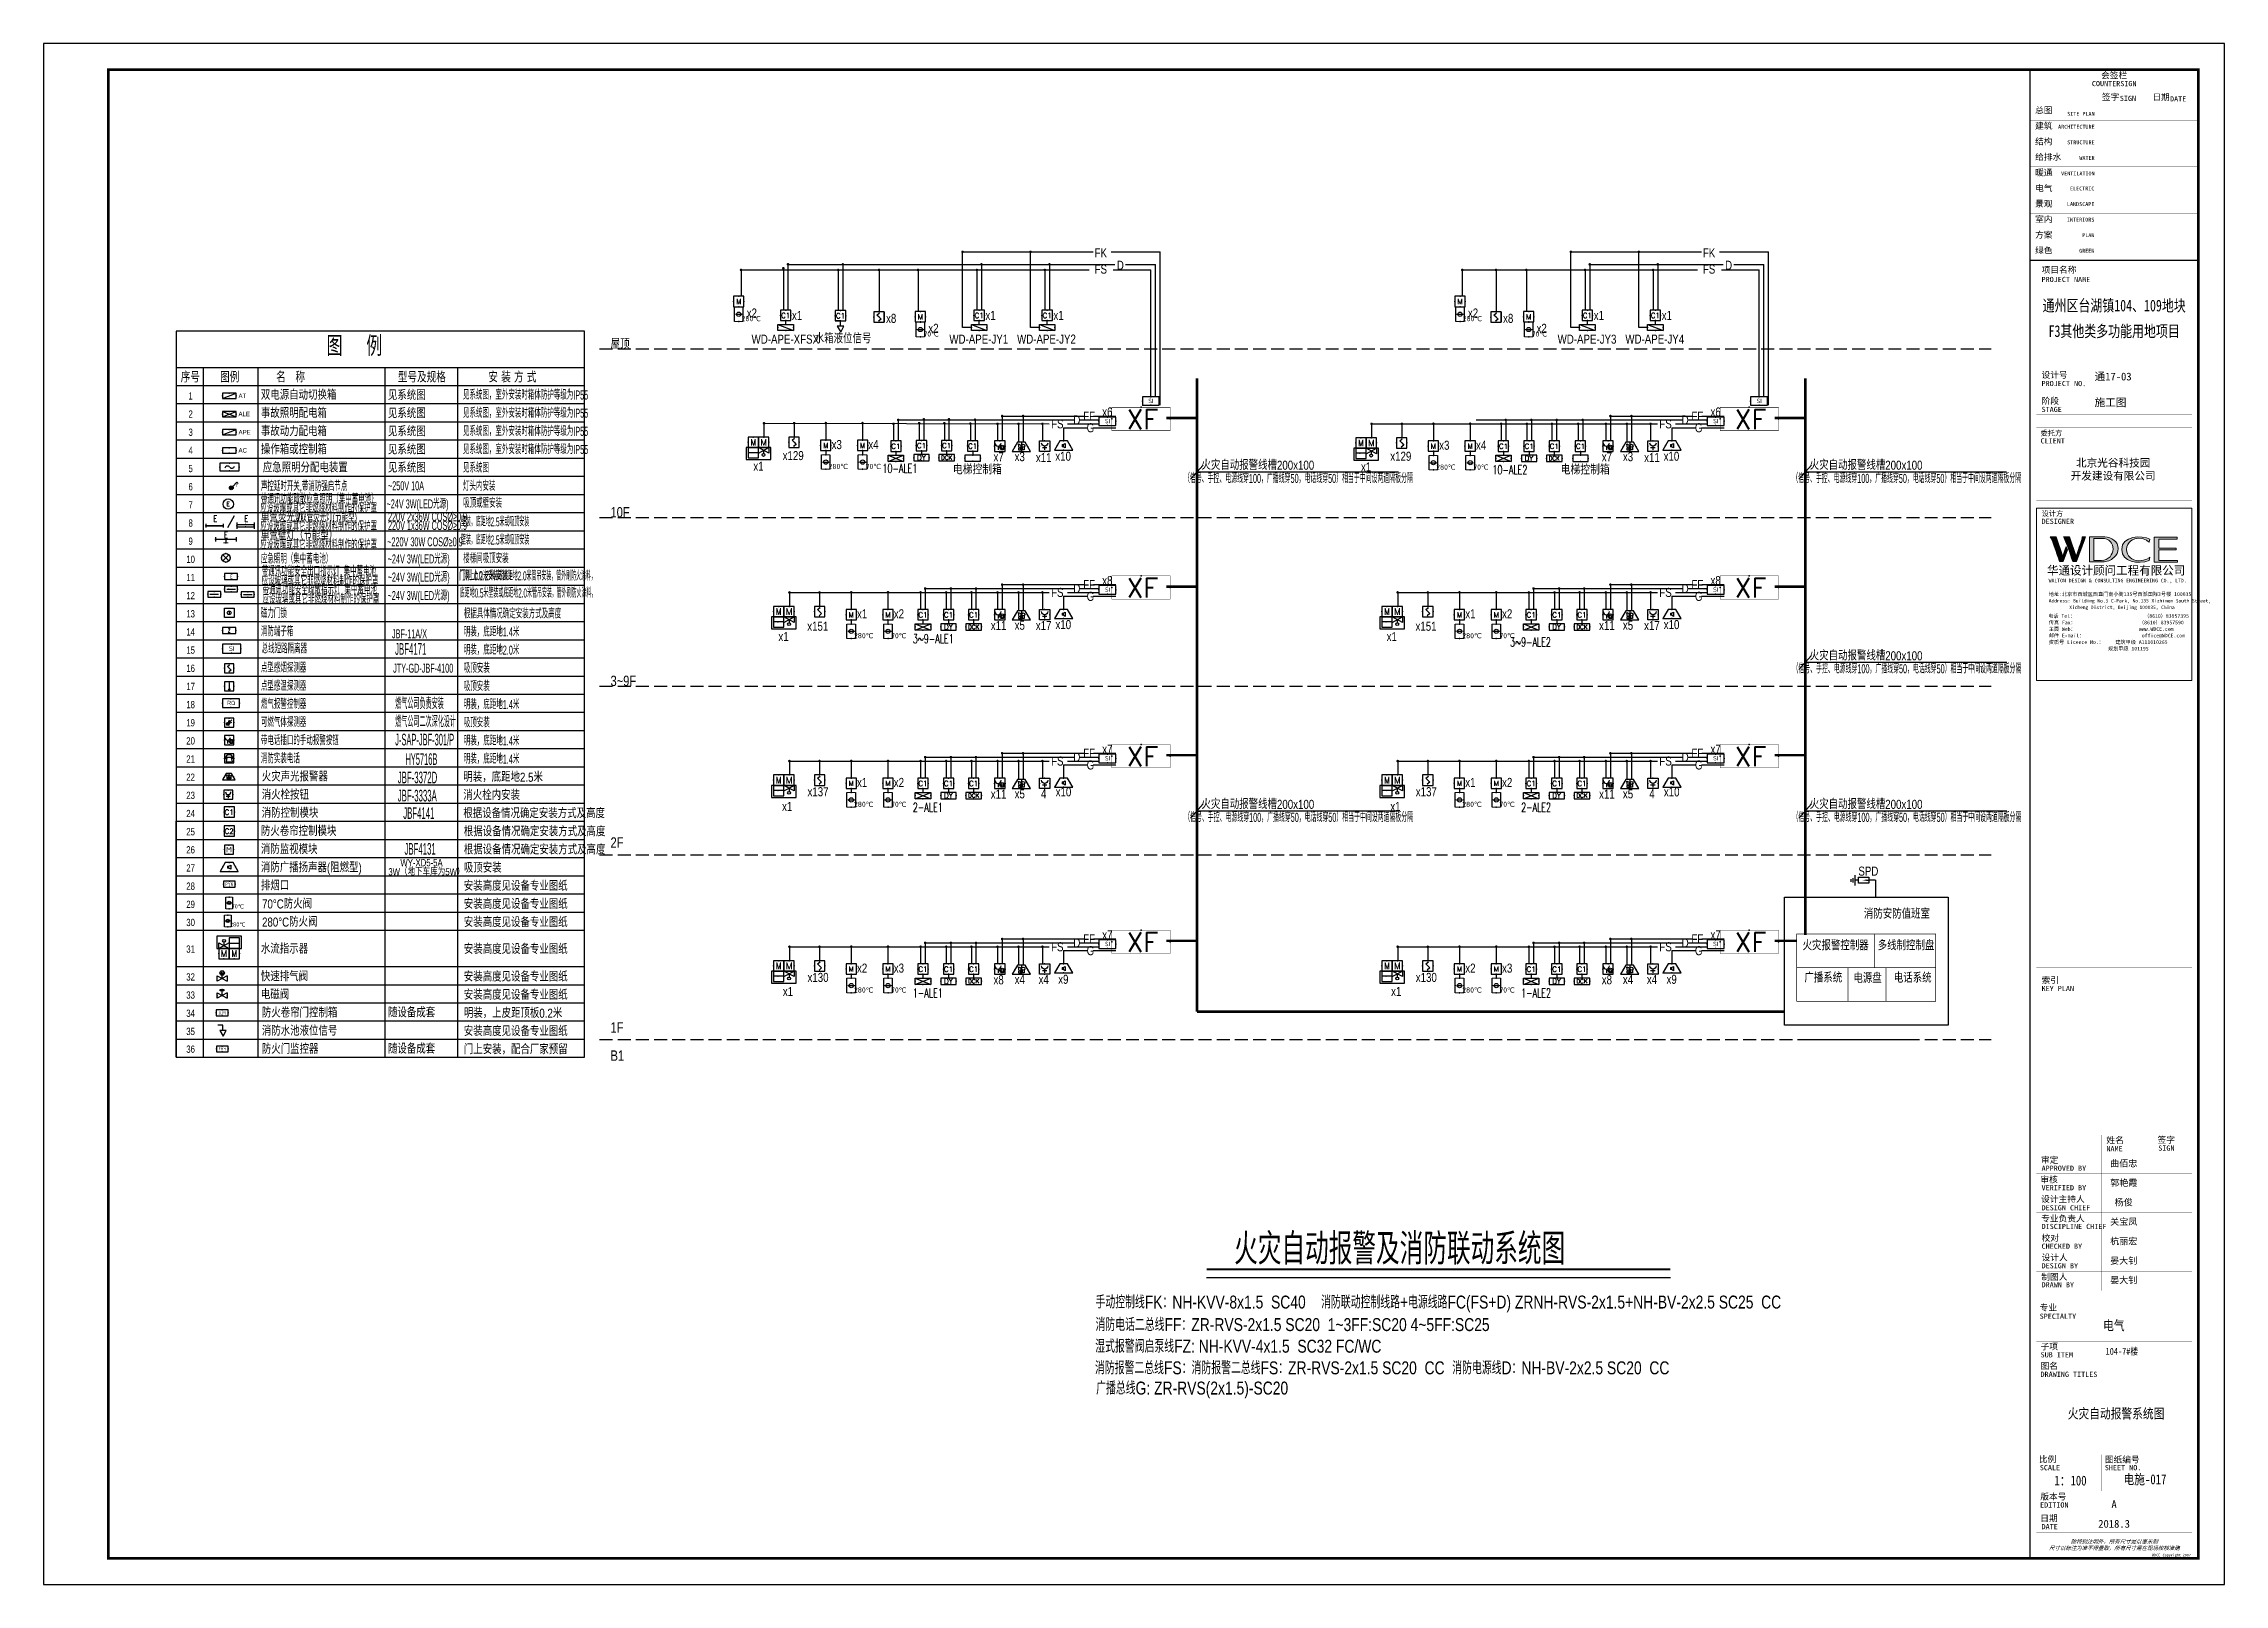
# Model space of a CAD drawing. Extents: x -54686 to 596156, y -555137 to 71395.
# Drawn here: x 84279 to 168379, y -483226 to -423826 of the extents above; entities that cross this region are included whole.
import ezdxf
from ezdxf.enums import TextEntityAlignment as Align

# ---------------------------------------------------------------- set-up
doc = ezdxf.new("R2010")
doc.units = 0
doc.header["$LTSCALE"] = 1000
for name, pattern in [('CONTINOUS', [0]), ('DASH', [0.35, 0.25, -0.1]), ('DOTE', [2.42, 2, -0.2, 0.02, -0.2])]:
    doc.linetypes.add(name, pattern=pattern)
doc.layers.get('0').update_dxf_attribs({"linetype": 'CONTINUOUS'})
doc.layers.get('Defpoints').update_dxf_attribs({"linetype": 'CONTINUOUS'})
for name, color, linetype in [('5', 3, 'CONTINUOUS'), ('BG-TEXT', 7, 'CONTINUOUS'), ('BG-WIRE', 7, 'CONTINUOUS'), ('EQUIP', 3, 'CONTINUOUS'), ('EQUIP-动力', 3, 'CONTINUOUS'), ('EQUIP-消防', 3, 'CONTINUOUS'), ('EQUIP-照明', 3, 'CONTINUOUS'), ('EQUIP-箱柜', 3, 'CONTINUOUS'), ('LAYER1', 7, 'CONTINOUS'), ('SHEET_TEXT', 7, 'CONTINUOUS'), ('SIG_TEXT', 7, 'CONTINUOUS'), ('TEL_TEXT', 3, 'CONTINUOUS'), ('TEL_TITLE', 6, 'CONTINUOUS'), ('WIRE', 4, 'CONTINUOUS'), ('WIRE-照明', 1, 'CONTINUOUS')]:
    doc.layers.add(name, color=color, linetype=linetype)
doc.layers.add('PUB_TEXT', color=7, linetype='CONTINUOUS', plot=False)
doc.styles.add('_HZTXT', font='ROS', dxfattribs={"width": 0.8, "bigfont": 'JD'})
doc.styles.add('_SIMPLEX', font='SIMPLEX', dxfattribs={"width": 0.8, "bigfont": 'JD'})
doc.styles.add('_TCH_LABEL', font='COMPLEX', dxfattribs={"bigfont": 'GBCBIG'})
doc.styles.add('_TEL_DIM', font='SIMPLEX', dxfattribs={"width": 0.8, "height": 3.5, "bigfont": 'HZTXT'})
doc.styles.add('H-图名', font='', dxfattribs={"width": 0.8, "height": 9})
doc.styles.add('hwxh', font='STXIHEI.TTF')
doc.styles.add('JD', font='ROS', dxfattribs={"width": 0.8, "height": 600, "bigfont": 'HZTXT'})
doc.styles.get("Standard").update_dxf_attribs({"font": 'GBENOR', "bigfont": 'GBCBIG'})
doc.styles.add('华文细黑', font='STXIHEI.TTF', dxfattribs={"height": 10})
doc.styles.get('H-图名').set_extended_font_data('SimSun')

msp = doc.modelspace()

# ---------------------------------------------------------------- texts
at = {"style": '华文细黑'}
for s, height, p in [('COUNTERSIGN', 200, (164129, -425266)), ('会签栏', 240, (164129, -424926))]:
    msp.add_text(s, height=height, dxfattribs=at).set_placement(p, align=Align.TOP_CENTER)
for s, height, p in [('总图', 240, (161079, -426276)), ('总图', 240, (161079, -426276)), ('签字', 240, (163657, -425762)), ('SIGN', 200, (164347, -425837)), ('日期', 240, (165600, -425768)), ('DATE', 200, (166283, -425856)), ('建筑', 240, (161079, -426876)), ('建筑', 240, (161079, -426876)), ('结构', 240, (161079, -427476)), ('结构', 240, (161079, -427476)), ('给排水', 240, (161079, -428076)), ('给排水', 240, (161079, -428076)), ('暖通', 240, (161079, -428676)), ('暖通', 240, (161079, -428676)), ('电气', 240, (161079, -429276)), ('电气', 240, (161079, -429276)), ('景观', 240, (161079, -429876)), ('景观', 240, (161079, -429876)), ('室内', 240, (161079, -430476)), ('室内', 240, (161079, -430476)), ('方案', 240, (161079, -431076)), ('方案', 240, (161079, -431076)), ('绿色', 240, (161079, -431676)), ('绿色', 240, (161079, -431676)), ('项目名称', 240, (161329, -432425)), ('项目名称', 240, (161329, -432425)), ('PROJECT NAME', 200, (161329, -432818)), ('设计号', 240, (161325, -436478)), ('设计号', 240, (161325, -436478)), ('PROJECT NO.', 200, (161329, -436829)), ('STAGE', 200, (161329, -437829)), ('STAGE', 200, (161329, -437829)), ('阶段', 240, (161329, -437479)), ('阶段', 240, (161329, -437479)), ('委托方', 200, (161290, -438740)), ('委托方', 200, (161290, -438740)), ('CLIENT', 200, (161290, -439040)), ('CLIENT', 200, (161290, -439040)), ('设计方', 200, (161329, -441842)), ('设计方', 200, (161329, -441842)), ('DESIGNER', 200, (161329, -442142)), ('DESIGNER', 200, (161329, -442142)), ('索引', 240, (161329, -459812)), ('索引', 240, (161329, -459812)), ('KEY PLAN', 200, (161329, -460152)), ('KEY PLAN', 200, (161329, -460152)), ('审定', 240, (161306, -466745)), ('审定', 240, (161306, -466745)), ('姓名', 240, (163829, -465978)), ('NAME', 200, (163829, -466330)), ('签字', 240, (165799, -465969)), ('SIGN', 200, (165829, -466306)), ('审核', 240, (161284, -467496)), ('审核', 240, (161284, -467496)), ('APPROVED BY', 200, (161329, -467082)), ('设计主持人', 240, (161312, -468250)), ('设计主持人', 240, (161312, -468250)), ('VERIFIED BY', 200, (161329, -467834)), ('VERIFIED BY', 200, (161329, -467834)), ('专业负责人', 240, (161313, -469000)), ('专业负责人', 240, (161313, -469000)), ('DESIGN CHIEF', 200, (161329, -468607)), ('校对', 240, (161329, -469750)), ('校对', 240, (161329, -469750)), ('CHECKED BY', 200, (161329, -470089)), ('DISCIPLINE CHIEF', 200, (161329, -469327)), ('设计人', 240, (161329, -470500)), ('DESIGN BY', 200, (161329, -470843)), ('制图人', 240, (161319, -471250)), ('DRAWN BY', 200, (161329, -471576)), ('专业', 240, (161256, -472433)), ('SPECIALTY', 200, (161256, -472788)), ('SUB ITEM', 200, (161292, -474276)), ('子项', 240, (161292, -473934)), ('DRAWING TITLES', 200, (161289, -475026)), ('图名', 240, (161289, -474685)), ('比例', 240, (161224, -478284)), ('图纸编号', 240, (163769, -478293)), ('SCALE', 200, (161261, -478626)), ('SHEET NO.', 200, (163769, -478626)), ('版本号', 240, (161279, -479723)), ('EDITION', 200, (161273, -480065)), ('日期', 240, (161279, -480557)), ('DATE', 200, (161329, -480899))]:
    msp.add_text(s, height=height, dxfattribs=at).set_placement(p, align=Align.TOP_LEFT)
for s, p in [('ARCHITECTURE', (163374, -426956)), ('SITE PLAN', (163374, -426456)), ('STRUCTURE', (163374, -427556)), ('VENTILATION', (163374, -428756)), ('WATER', (163374, -428156)), ('ELECTRIC', (163365, -429337)), ('INTERIORS', (163365, -430537)), ('LANDSCAPE', (163365, -429937)), ('PLAN', (163365, -431137)), ('GREEN', (163365, -431737))]:
    msp.add_text(s, height=150, dxfattribs=at).set_placement(p, align=Align.TOP_RIGHT)
at = {"color": 4, "style": '华文细黑', "width": 0.75}
for s, p in [('通州区台湖镇104、109地块', (164129, -434148)), ('F3其他类多功能用地项目', (164129, -435135))]:
    msp.add_text(s, height=450, dxfattribs=at).set_placement(p, align=Align.CENTER)
at = {"color": 4, "style": '华文细黑'}
for s, p in [('A', (164126, -480285)), ('2018.3', (164126, -481041))]:
    msp.add_text(s, height=300, dxfattribs=at).set_placement(p, align=Align.CENTER)
at = {"style": '华文细黑', "oblique": 20}
for s, p in [('尺寸以标注为准不得量取，所有尺寸需在现场校核准确', (164129, -481826)), ('除特别注明外，所有尺寸是以毫米制', (164129, -481576))]:
    msp.add_text(s, height=150, dxfattribs=at).set_placement(p, align=Align.MIDDLE_CENTER)
at = {"color": 4, "ltscale": 0.001, "char_height": 300, "width": 5848.95, "style": '华文细黑'}
for s, insert, attachment_point in [('通17-03', (163373, -436675), 4), ('施工图', (163373, -437675), 4), ('北京光谷科技园\\P开发建设有限公司', (164090, -440255), 5)]:
    msp.add_mtext(s, dxfattribs=dict(at, insert=insert, attachment_point=attachment_point))
at = {"style": '_HZTXT', "width": 0.8, "flags": 9}
for p in [(91432, -445768, 331063), (91436, -445768, 331063)]:
    msp.add_attdef('A', p, '传声器', height=0.00302, dxfattribs=at)
at = {"layer": 'BG-TEXT'}
for s, height, style, width, p in [('图    例', 770, 'JD', 0.8, (95191, -435872)), ('序号', 420, '_HZTXT', 0.8, (89568, -436889)), ('图例', 420, '_HZTXT', 0.8, (91085, -436889)), ('名   称', 420, '_HZTXT', 0.8, (93246, -436889)), ('型号及规格', 420, '_HZTXT', 0.8, (97942, -436889)), ('安 装 方 式', 420, '_HZTXT', 0.8, (101432, -436889)), ('1', 280, '_HZTXT', 0.8, (89866, -437547)), ('AT', 175, '_HZTXT', 0.8, (91796, -437492)), ('双电源自动切换箱', 350, '_HZTXT', 0.8, (92658, -437552)), ('见系统图', 350, '_HZTXT', 0.8, (97558, -437561)), ('见系统图，室外安装时箱体防护等级为IP55', 350, '_HZTXT', 0.55, (100451, -437547)), ('2', 280, '_HZTXT', 0.8, (89866, -438247)), ('ALE', 175, '_HZTXT', 0.8, (91796, -438192)), ('事故照明配电箱', 350, '_HZTXT', 0.8, (92658, -438252)), ('见系统图', 350, '_HZTXT', 0.8, (97558, -438261)), ('见系统图，室外安装时箱体防护等级为IP55', 350, '_HZTXT', 0.55, (100451, -438247)), ('3', 280, '_HZTXT', 0.8, (89866, -438947)), ('APE', 175, '_HZTXT', 0.8, (91796, -438892)), ('事故动力配电箱', 350, '_HZTXT', 0.8, (92658, -438952)), ('见系统图', 350, '_HZTXT', 0.8, (97558, -438961)), ('见系统图，室外安装时箱体防护等级为IP55', 350, '_HZTXT', 0.55, (100451, -438947)), ('4', 280, '_HZTXT', 0.8, (89866, -439647)), ('AC', 175, '_HZTXT', 0.8, (91796, -439592)), ('操作箱或控制箱', 350, '_HZTXT', 0.8, (92658, -439652)), ('见系统图', 350, '_HZTXT', 0.8, (97558, -439661)), ('见系统图，室外安装时箱体防护等级为IP55', 350, '_HZTXT', 0.55, (100451, -439647)), ('5', 280, '_HZTXT', 0.8, (89866, -440347)), ('声控延时开关,带消防强启节点', 350, '_HZTXT', 0.55, (92658, -441068)), ('应急照明分配电装置', 350, '_HZTXT', 0.8, (92733, -440351)), ('见系统图', 350, '_HZTXT', 0.8, (97558, -440361)), ('见系统图', 350, '_HZTXT', 0.55, (100451, -440361)), ('灯头内安装', 350, '_HZTXT', 0.55, (100451, -441061)), ('6', 280, '_HZTXT', 0.8, (89866, -441047)), ('7', 280, '_HZTXT', 0.8, (89866, -441747)), ('带通讯功能疏散应急照明（集中蓄电池）', 350, '_HZTXT', 0.55, (92660, -441557)), (' ~24V 3W(LED光源)', 350, '_HZTXT', 0.55, (97426, -441747)), ('~250V 10A', 350, '_HZTXT', 0.55, (97558, -441047)), ('吸顶或壁安装', 350, '_HZTXT', 0.55, (100459, -441716)), ('8', 280, '_HZTXT', 0.8, (89866, -442447)), ('应设玻璃或其它非燃烧材料制作的保护罩', 350, '_HZTXT', 0.55, (92633, -441918)), ('应设玻璃或其它非燃烧材料制作的保护罩', 350, '_HZTXT', 0.55, (92633, -442618)), ('单管荧光灯', 315, '_HZTXT', 0.8, (92658, -442249)), ('双管荧光灯(节能型)', 350, '_HZTXT', 0.55, (94176, -442260)), ('220V 2x36W COS%%C≥0.9', 350, '_HZTXT', 0.55, (97562, -442238)), ('220V 1x36W COS%%C≥0.9', 350, '_HZTXT', 0.55, (97562, -442576)), ('壁装，底距地2.5米或吸顶安装', 350, '_HZTXT', 0.42, (100373, -442437)), ('9', 280, '_HZTXT', 0.8, (89866, -443147)), ('应设玻璃或其它非燃烧材料制作的保护罩', 350, '_HZTXT', 0.55, (92633, -443318)), ('单管壁灯（节能型）', 315, '_HZTXT', 0.8, (92658, -442942)), (' ~220V 30W COS%%C≥0.9', 350, '_HZTXT', 0.55, (97451, -443208)), ('壁装，底距地2.5米或吸顶安装', 350, '_HZTXT', 0.42, (100373, -443137)), ('10', 280, '_HZTXT', 0.8, (89781, -443847)), ('应急照明（集中蓄电池）', 350, '_HZTXT', 0.55, (92658, -443868)), ('带通讯功能安全出口指示灯  集中蓄电池', 350, '_HZTXT', 0.55, (92690, -444343)), ('~24V 3W(LED光源)', 350, '_HZTXT', 0.55, (97548, -443868)), ('楼梯间吸顶安装', 350, '_HZTXT', 0.55, (100461, -443852)), ('11', 280, '_HZTXT', 0.8, (89781, -444547)), ('应设玻璃或其它非燃烧材料制作的保护罩', 350, '_HZTXT', 0.55, (92688, -444707)), ('带通讯功能安全疏散指示灯  集中蓄电池', 350, '_HZTXT', 0.55, (92723, -445054)), ('~24V 3W(LED光源)', 350, '_HZTXT', 0.55, (97548, -444568)), ('~24V 3W(LED光源)', 350, '_HZTXT', 0.55, (97548, -444568)), ('门洞上0.2米安装或底距地2.0米管吊安装，管外刷防火涂料，', 350, '_HZTXT', 0.42, (100309, -444521)), ('门洞上0.2米安装', 350, '_HZTXT', 0.55, (100309, -444511)), ('底距地0.5米壁装或底距地2.0米管吊安装，管外刷防火涂料，', 350, '_HZTXT', 0.42, (100328, -445181)), ('12', 280, '_HZTXT', 0.8, (89781, -445247)), ('13', 280, '_HZTXT', 0.8, (89781, -445947)), ('磁力门锁', 350, '_HZTXT', 0.55, (92658, -445968)), ('应设玻璃或其它非燃烧材料制作的保护罩', 350, '_HZTXT', 0.55, (92720, -445416)), ('~24V 3W(LED光源)', 350, '_HZTXT', 0.55, (97542, -445279)), ('根据具体情况确定安装方式及高度', 350, '_HZTXT', 0.55, (100485, -445982)), ('14', 280, '_HZTXT', 0.8, (89781, -446647)), ('消防端子箱', 350, '_HZTXT', 0.55, (92658, -446668)), (' JBF-11A/X', 350, '_HZTXT', 0.55, (97636, -446752)), ('明装，底距地1.4米', 350, '_HZTXT', 0.55, (100485, -446682)), ('15', 280, '_HZTXT', 0.8, (89781, -447347)), ('总线短路隔离器', 350, '_HZTXT', 0.55, (92687, -447329)), ('JBF4171', 450, '_HZTXT', 0.5, (97834, -447388)), ('明装，底距地2.0米', 350, '_HZTXT', 0.55, (100485, -447382)), ('16', 280, '_HZTXT', 0.8, (89781, -448047)), ('点型感烟探测器  ', 350, '_HZTXT', 0.55, (92658, -448068)), ('JTY-GD-JBF-4100', 350, '_HZTXT', 0.55, (97760, -448079)), ('吸顶安装', 350, '_HZTXT', 0.55, (100485, -448082)), ('17', 280, '_HZTXT', 0.8, (89781, -448747)), ('点型感温探测器', 350, '_HZTXT', 0.55, (92658, -448768)), ('燃气报警控制器', 350, '_HZTXT', 0.55, (92658, -449468)), ('燃气公司负责安装', 450, '_HZTXT', 0.4, (97840, -449482)), ('吸顶安装', 350, '_HZTXT', 0.55, (100485, -448782)), ('明装，底距地1.4米', 350, '_HZTXT', 0.55, (100485, -449482)), ('18', 280, '_HZTXT', 0.8, (89781, -449447)), ('19', 280, '_HZTXT', 0.8, (89781, -450147)), ('可燃气体探测器', 350, '_HZTXT', 0.55, (92658, -450168)), ('燃气公司二次深化设计', 450, '_HZTXT', 0.4, (97840, -450182)), ('吸顶安装', 350, '_HZTXT', 0.55, (100485, -450182)), ('20', 280, '_HZTXT', 0.8, (89781, -450847)), ('带电话插口的手动报警按钮', 350, '_HZTXT', 0.55, (92658, -450868)), ('J-SAP-JBF-301/P', 450, '_HZTXT', 0.4, (97840, -450882)), ('明装，底距地1.4米', 350, '_HZTXT', 0.55, (100485, -450882)), ('21', 280, '_HZTXT', 0.8, (89781, -451547)), ('消防实装电话', 350, '_HZTXT', 0.55, (92658, -451568)), ('明装，底距地1.4米', 350, '_HZTXT', 0.55, (100485, -451582)), ('22', 280, '_HZTXT', 0.8, (89781, -452247)), ('火灾声光报警器', 350, '_HZTXT', 0.8, (92691, -452268)), ('JBF-3372D', 450, '_HZTXT', 0.5, (97938, -452343)), ('明装，底距地2.5米', 350, '_HZTXT', 0.8, (100466, -452282)), ('23', 280, '_HZTXT', 0.8, (89781, -452947)), ('消火栓按钮', 350, '_HZTXT', 0.8, (92691, -452968)), ('消防控制模块', 350, '_HZTXT', 0.8, (92691, -453668)), ('JBF-3333A', 450, '_HZTXT', 0.5, (97937, -453042)), ('JBF4141', 450, '_HZTXT', 0.5, (98148, -453716)), ('根据设备情况确定安装方式及高度', 350, '_HZTXT', 0.8, (100466, -453682)), ('消火栓内安装', 350, '_HZTXT', 0.8, (100466, -452982)), ('24', 280, '_HZTXT', 0.8, (89781, -453647)), ('25', 280, '_HZTXT', 0.8, (89781, -454347)), ('防火卷帘控制模块', 350, '_HZTXT', 0.8, (92658, -454368)), ('根据设备情况确定安装方式及高度', 350, '_HZTXT', 0.8, (100485, -454382)), ('26', 280, '_HZTXT', 0.8, (89781, -455047)), ('消防监视模块', 350, '_HZTXT', 0.8, (92658, -455068)), ('JBF4131', 450, '_HZTXT', 0.5, (98197, -455095)), ('根据设备情况确定安装方式及高度', 350, '_HZTXT', 0.8, (100485, -455082)), ('27', 280, '_HZTXT', 0.8, (89781, -455747)), ('消防广播扬声器(阻燃型)', 350, '_HZTXT', 0.8, (92658, -455768)), ('3W（地下车库为5W）', 280, '_HZTXT', 0.8, (97574, -455895)), ('WY-XD5-5A', 280, '_HZTXT', 0.8, (98038, -455542)), ('吸顶安装', 350, '_HZTXT', 0.8, (100485, -455782)), ('28', 280, '_HZTXT', 0.8, (89781, -456447)), ('排烟口', 350, '_HZTXT', 0.8, (92658, -456468)), ('安装高度见设备专业图纸', 350, '_HZTXT', 0.8, (100485, -456482)), ('29', 280, '_HZTXT', 0.8, (89781, -457147)), ('70%%DC防火阀', 350, '_HZTXT', 0.8, (92703, -457168)), ('280%%DC防火阀', 350, '_HZTXT', 0.8, (92703, -457868)), ('安装高度见设备专业图纸', 350, '_HZTXT', 0.8, (100485, -457182)), ('安装高度见设备专业图纸', 350, '_HZTXT', 0.8, (100485, -457882)), ('30', 280, '_HZTXT', 0.8, (89781, -457847)), ('31', 280, '_HZTXT', 0.8, (89781, -458874)), ('水流指示器', 350, '_HZTXT', 0.8, (92658, -458905)), ('安装高度见设备专业图纸', 350, '_HZTXT', 0.8, (100485, -458918)), ('32', 280, '_HZTXT', 0.8, (89781, -459947)), ('快速排气阀', 350, '_HZTXT', 0.8, (92658, -459968)), ('安装高度见设备专业图纸', 350, '_HZTXT', 0.8, (100485, -459982)), ('33', 280, '_HZTXT', 0.8, (89781, -460647)), ('电磁阀', 350, '_HZTXT', 0.8, (92658, -460668)), ('安装高度见设备专业图纸', 350, '_HZTXT', 0.8, (100485, -460682)), ('34', 280, '_HZTXT', 0.8, (89781, -461347)), ('消防水池液位信号', 350, '_HZTXT', 0.8, (92694, -462068)), ('防火卷帘门控制箱', 350, '_HZTXT', 0.8, (92694, -461368)), ('随设备成套', 350, '_HZTXT', 0.8, (97558, -461361)), ('安装高度见设备专业图纸', 350, '_HZTXT', 0.8, (100485, -462082)), ('明装，上皮距顶板0.2米', 350, '_HZTXT', 0.8, (100485, -461382)), ('35', 280, '_HZTXT', 0.8, (89781, -462047)), ('36', 280, '_HZTXT', 0.8, (89781, -462732)), ('防火门监控器', 350, '_HZTXT', 0.8, (92694, -462768)), ('随设备成套', 350, '_HZTXT', 0.8, (97558, -462761)), ('门上安装，配合厂家预留', 350, '_HZTXT', 0.8, (100485, -462782))]:
    msp.add_text(s, height=height, dxfattribs=dict(at, style=style, width=width)).set_placement(p)
at = {"layer": 'PUB_TEXT', "style": '_HZTXT', "width": 0.8}
msp.add_text('火灾自动报警及消防联动系统图', height=1200, rotation=0, dxfattribs=at).set_placement((130190, -470894, -39448))
at = {"layer": 'SHEET_TEXT', "style": '华文细黑'}
for tag, p in [('郭艳霞', (164498, -467621)), ('曲佰忠', (164498, -466871)), ('杨俊', (164498, -468371)), ('关宝凤', (164498, -469121)), ('杭丽宏', (164498, -469871)), ('晏大钊', (164498, -470621)), ('晏大钊', (164498, -471371))]:
    msp.add_attdef(tag, text='', height=250, dxfattribs=at).set_placement(p, align=Align.TOP_CENTER)
at = {"layer": 'SIG_TEXT', "style": '_HZTXT'}
for s, width, p in [('FK', 0.8, (125048, -431892)), ('D', 0.8, (125803, -432370)), ('FK', 0.8, (148506, -431892)), ('D', 0.8, (149261, -432370)), ('FS', 0.8, (125048, -432520)), ('FS', 0.8, (148506, -432520)), ('x2', 0.8, (111590, -434212)), ('x1', 0.8, (113337, -434303)), ('x8', 0.8, (116964, -434417)), ('x2', 0.8, (118594, -434801)), ('x1', 0.8, (120798, -434303)), ('x1', 0.8, (123420, -434303)), ('x2', 0.8, (139403, -434212)), ('x8', 0.8, (140760, -434417)), ('x2', 0.8, (142051, -434801)), ('x1', 0.8, (144256, -434303)), ('x1', 0.8, (146878, -434303)), ('WD-APE-XFSX', 0.8, (112882, -435220)), ('水箱液位信号 ', 0.8, (115162, -435201)), ('WD-APE-JY1', 0.8, (120343, -435220)), ('WD-APE-JY2', 0.8, (122954, -435216)), ('WD-APE-JY3', 0.8, (143800, -435220)), ('WD-APE-JY4', 0.8, (146412, -435216)), ('D', 0.8, (124125, -438334)), ('FF', 0.8, (124597, -438184)), ('x6', 0.8, (125301, -438024)), ('D', 0.8, (147583, -438334)), ('FF', 0.8, (148055, -438184)), ('x6', 0.8, (148759, -438024)), ('FS', 0.8, (123371, -438484)), ('G', 0.8, (124649, -438634)), ('FS', 0.8, (146828, -438484)), ('G', 0.8, (148107, -438634)), ('x129', 0.8, (113186, -439708)), ('x3', 0.8, (114865, -439283)), ('x4', 0.8, (116283, -439283)), ('x7', 0.8, (121108, -439759)), ('x3', 0.8, (121923, -439748)), ('x11', 0.8, (122848, -439785)), ('x10', 0.8, (123597, -439732)), ('x129', 0.8, (136618, -439733)), ('x3', 0.8, (138297, -439308)), ('x4', 0.8, (139715, -439308)), ('x7', 0.8, (144566, -439759)), ('x3', 0.8, (145381, -439748)), ('x11', 0.8, (146305, -439785)), ('x10', 0.8, (147055, -439732)), ('x1', 0.8, (111848, -440119)), ('火灾自动报警线槽200x100', 0.8, (131105, -440079)), ('（信号、手控、电源线穿100，广播线穿50，电话线穿50）相当于中间设两道隔板分隔', 0.5, (132671, -440588)), ('x1', 0.8, (135280, -440144)), ('火灾自动报警线槽200x100', 0.8, (154563, -440079)), ('（信号、手控、电源线穿100，广播线穿50，电话线穿50）相当于中间设两道隔板分隔', 0.5, (156129, -440588)), ('FS', 0.8, (123371, -444984)), ('D', 0.8, (124125, -444834)), ('FF', 0.8, (124597, -444684)), ('x8', 0.8, (125301, -444524)), ('FS', 0.8, (146828, -444984)), ('D', 0.8, (147583, -444834)), ('FF', 0.8, (148055, -444684)), ('x8', 0.8, (148759, -444524)), ('x1', 0.8, (115845, -445808)), ('x2', 0.8, (117263, -445808)), ('G', 0.8, (124649, -445134)), ('x1', 0.8, (139303, -445808)), ('x2', 0.8, (140721, -445808)), ('G', 0.8, (148107, -445134)), ('x1', 0.8, (112813, -446686)), ('x151', 0.8, (114134, -446287)), ('x11', 0.8, (121108, -446259)), ('x5', 0.8, (121923, -446248)), ('x17', 0.8, (122844, -446260)), ('x10', 0.8, (123602, -446223)), ('x1', 0.8, (136271, -446686)), ('x151', 0.8, (137592, -446287)), ('x11', 0.8, (144566, -446259)), ('x5', 0.8, (145381, -446248)), ('x17', 0.8, (146302, -446260)), ('x10', 0.8, (147060, -446223)), ('火灾自动报警线槽200x100', 0.8, (154563, -447426)), ('（信号、手控、电源线穿100，广播线穿50，电话线穿50）相当于中间设两道隔板分隔', 0.5, (156137, -447926)), ('FS', 0.8, (123371, -451485)), ('D', 0.8, (124125, -451335)), ('FF', 0.8, (124597, -451185)), ('G', 0.8, (124649, -451635)), ('x7', 0.8, (125301, -451024)), ('FS', 0.8, (146828, -451485)), ('D', 0.8, (147583, -451335)), ('FF', 0.8, (148055, -451185)), ('G', 0.8, (148107, -451635)), ('x7', 0.8, (148759, -451024)), ('x1', 0.8, (115845, -452309)), ('x2', 0.8, (117263, -452309)), ('x1', 0.8, (139303, -452309)), ('x2', 0.8, (140721, -452309)), ('x1', 0.8, (112954, -453234)), ('x137', 0.8, (114144, -452667)), ('x11', 0.8, (121108, -452759)), ('x5', 0.8, (121923, -452749)), ('4', 0.8, (122848, -452744)), ('x10', 0.8, (123609, -452672)), ('火灾自动报警线槽200x100', 0.8, (131105, -453154)), ('x1', 0.8, (136412, -453234)), ('x137', 0.8, (137602, -452667)), ('x11', 0.8, (144566, -452759)), ('x5', 0.8, (145381, -452749)), ('4', 0.8, (146305, -452744)), ('x10', 0.8, (147066, -452672)), ('火灾自动报警线槽200x100', 0.8, (154563, -453154)), ('（信号、手控、电源线穿100，广播线穿50，电话线穿50）相当于中间设两道隔板分隔', 0.5, (132679, -453655)), ('（信号、手控、电源线穿100，广播线穿50，电话线穿50）相当于中间设两道隔板分隔', 0.5, (156137, -453655)), ('D', 0.8, (124125, -458494)), ('FF', 0.8, (124597, -458344)), ('x7', 0.8, (125301, -458183)), ('D', 0.8, (147583, -458494)), ('FF', 0.8, (148055, -458344)), ('x7', 0.8, (148759, -458183)), ('FS', 0.8, (123371, -458644)), ('G', 0.8, (124649, -458794)), ('FS', 0.8, (146828, -458644)), ('G', 0.8, (148107, -458794)), ('x130', 0.8, (114144, -459826)), ('x2', 0.8, (115845, -459468)), ('x3', 0.8, (117263, -459468)), ('x8', 0.8, (121108, -459918)), ('x4', 0.8, (121923, -459907)), ('x4', 0.8, (122848, -459903)), ('x9', 0.8, (123604, -459898)), ('x130', 0.8, (137602, -459826)), ('x2', 0.8, (139303, -459468)), ('x3', 0.8, (140721, -459468)), ('x8', 0.8, (144566, -459918)), ('x4', 0.8, (145381, -459907)), ('x4', 0.8, (146305, -459903)), ('x9', 0.8, (147062, -459898)), ('x1', 0.8, (112985, -460365)), ('x1', 0.8, (136443, -460365))]:
    msp.add_text(s, height=350, dxfattribs=dict(at, width=width)).set_placement(p, align=Align.MIDDLE_CENTER)
at = {"layer": 'TEL_TEXT', "ltscale": 2, "style": '_HZTXT', "width": 0.8}
for s, p in [('屋顶', (106142, -435593)), ('10F', (106142, -442093)), ('3~9F', (106142, -448593)), ('2F', (106142, -454825)), ('1F', (106142, -461956)), ('B1', (106142, -463040))]:
    msp.add_text(s, height=400, dxfattribs=at).set_placement(p)
at = {"layer": 'TEL_TEXT'}
for s, height, style, width, p in [('10-ALE1', 350, '_TEL_DIM', 0.64, (116630, -440378)), ('电梯控制箱', 350, '_TEL_DIM', 0.8, (119345, -440431)), ('10-ALE2', 350, '_TEL_DIM', 0.64, (140154, -440430)), ('电梯控制箱', 350, '_TEL_DIM', 0.8, (142784, -440438)), ('E', 245, '_TEL_DIM', 0.64, (90826, -442266)), ('E', 245, '_TEL_DIM', 0.64, (92023, -442266)), ('E', 245, '_TEL_DIM', 0.64, (91237, -442894)), ('3~9-ALE1', 350, '_TEL_DIM', 0.64, (117801, -446942)), ('3~9-ALE2', 350, '_TEL_DIM', 0.64, (140832, -447072)), ('2-ALE1', 350, '_TEL_DIM', 0.64, (117801, -453443)), ('2-ALE2', 350, '_TEL_DIM', 0.64, (141258, -453443)), ('SPD', 350, '_HZTXT', 0.8, (154265, -455903)), ('消防安防值班室', 350, '_HZTXT', 0.8, (154477, -457557)), ('火灾报警控制器', 350, '_HZTXT', 0.8, (152113, -458775)), ('多线制控制盘', 350, '_HZTXT', 0.8, (155011, -458775)), ('广播系统', 350, '_HZTXT', 0.8, (152183, -460020)), ('电源盘', 350, '_HZTXT', 0.8, (154073, -460038)), ('电话系统', 350, '_HZTXT', 0.8, (155632, -460026)), ('1-ALE1', 350, '_TEL_DIM', 0.64, (117801, -460602)), ('1-ALE2', 350, '_TEL_DIM', 0.64, (141258, -460602)), ('手动控制线FK：NH-KVV-8x1.5  SC40    消防联动控制线路+电源线路FC(FS+D) ZRNH-RVS-2x1.5+NH-BV-2x2.5 SC25  CC', 500, '_HZTXT', 0.8, (124845, -472592)), ('消防电话二总线FF：ZR-RVS-2x1.5 SC20  1~3FF:SC20 4~5FF:SC25 ', 500, '_HZTXT', 0.8, (124845, -473461)), ('电气', 379.7, 'H-图名', 0.8, (163703, -473431)), ('湿式报警阀启泵线FZ: NH-KVV-4x1.5  SC32 FC/WC', 500, '_HZTXT', 0.8, (124835, -474294)), ('104-7#楼', 265.8, 'H-图名', 0.8, (163798, -474375)), ('消防报警二总线FS：消防报警二总线FS：ZR-RVS-2x1.5 SC20  CC  消防电源线D：NH-BV-2x2.5 SC20  CC', 500, '_HZTXT', 0.8, (124825, -475128)), ('广播总线G: ZR-RVS(2x1.5)-SC20', 500, '_HZTXT', 0.8, (124870, -475908)), ('火灾自动报警系统图', 379.7, 'H-图名', 0.8, (162337, -476829)), ('1：100', 379.7, 'H-图名', 0.8, (161824, -479413)), ('电施-017', 379.7, 'H-图名', 0.8, (164488, -479366))]:
    msp.add_text(s, height=height, dxfattribs=dict(at, style=style, width=width)).set_placement(p)
at = {"layer": 'TEL_TEXT', "linetype": 'DOTE', "style": '_HZTXT', "width": 0.4}
msp.add_text('HY5716B', height=450, dxfattribs=at).set_placement((98232, -451634))

# ---------------------------------------------------------------- blocks, each defined once
blk = doc.blocks.new('WDCE Copyright200X')
at = {"const_width": 0.016}
blk.add_lwpolyline([(-10.6, 1.26, 1), (-11.4, 1.26, 1)], format="xyb", close=True, dxfattribs=at)
at = {"style": '华文细黑'}
for s, p in [('WDCE ', (-11.46, 0.5)), ('     Copyright ', (-3.51, 0.5))]:
    blk.add_text(s, height=1, dxfattribs=at).set_placement(p, align=Align.BOTTOM_RIGHT)
blk.add_text('c', height=0.6, dxfattribs=at).set_placement((-11.04, 1.35), align=Align.MIDDLE_CENTER)
blk.add_attdef('200X', text='', height=1, dxfattribs=at).set_placement((-0.45, 0.5), align=Align.BOTTOM_RIGHT)
blk = doc.blocks.new('logo2')
h = blk.add_hatch(color=7)
h.paths.add_polyline_path([(19.02, -7.36), (15.84, -7.36), (15.84, -3.97), (18.97, -3.97), (18.97, -4.24), (16.46, -4.24), (16.46, -5.45), (18.81, -5.45), (18.81, -5.69), (16.47, -5.69), (16.47, -7.12), (19.02, -7.12)])
edge = h.paths.add_edge_path()
edge.add_spline(control_points=[(15.26, -4.21), (15.26, -4.21), (15.13, -4.65), (15.13, -4.65), (15.13, -4.65), (14.62, -4.1), (13.73, -4.1), (13.04, -4.1), (12.07, -4.54), (12.08, -5.62), (12.08, -6.49), (12.77, -7.16), (13.73, -7.17), (14.66, -7.17), (15.23, -6.68), (15.23, -6.68), (15.23, -6.68), (15.16, -7.11), (15.16, -7.11), (13.63, -7.7), (11.42, -7.29), (11.41, -5.64), (11.4, -3.72), (14.16, -3.66), (15.26, -4.21)], knot_values=[0, 0, 0, 0, 1, 1, 1, 2, 2, 2, 3, 3, 3, 4, 4, 4, 5, 5, 5, 6, 6, 6, 7, 7, 7, 8, 8, 8, 8], degree=3, periodic=0)
edge = h.paths.add_edge_path(flags=16)
edge.add_spline(control_points=[(10.23, -5.57), (10.23, -5.16), (10.12, -4.83), (9.9, -4.58), (9.63, -4.27), (9.23, -4.12), (8.69, -4.12), (8.69, -4.12), (7.64, -4.12), (7.64, -4.12), (7.64, -4.12), (7.64, -7.1), (7.64, -7.1), (7.64, -7.1), (8.66, -7.1), (8.66, -7.1), (9.13, -7.1), (9.52, -6.93), (9.82, -6.6), (10.09, -6.31), (10.23, -5.96), (10.23, -5.57)], knot_values=[0, 0, 0, 0, 1, 1, 1, 2, 2, 2, 3, 3, 3, 4, 4, 4, 5, 5, 5, 6, 6, 6, 7, 7, 7, 7], degree=3, periodic=0)
edge = h.paths.add_edge_path()
edge.add_spline(control_points=[(10.92, -5.51), (10.92, -5.96), (10.72, -6.37), (10.34, -6.72), (9.92, -7.1), (9.41, -7.29), (8.82, -7.29), (8.82, -7.29), (7.03, -7.29), (7.03, -7.29), (7.03, -7.29), (7.03, -3.92), (7.03, -3.92), (7.03, -3.92), (9.1, -3.92), (9.1, -3.92), (9.59, -3.92), (10.01, -4.06), (10.36, -4.34), (10.73, -4.64), (10.92, -5.03), (10.92, -5.51)], knot_values=[0, 0, 0, 0, 1, 1, 1, 2, 2, 2, 3, 3, 3, 4, 4, 4, 5, 5, 5, 6, 6, 6, 7, 7, 7, 7], degree=3, periodic=0)
at = {"lineweight": 0}
blk.add_lwpolyline([(19.02, -7.36), (15.84, -7.36), (15.84, -3.97), (18.97, -3.97), (18.97, -4.24), (16.46, -4.24), (16.46, -5.45), (18.81, -5.45), (18.81, -5.69), (16.47, -5.69), (16.47, -7.12), (19.02, -7.12), (19.02, -7.36)], dxfattribs=at)
for points, knots in [([(10.92, -5.51), (10.92, -5.96), (10.72, -6.37), (10.34, -6.72), (9.92, -7.1), (9.41, -7.29), (8.82, -7.29), (8.82, -7.29), (7.03, -7.29), (7.03, -7.29), (7.03, -7.29), (7.03, -3.92), (7.03, -3.92), (7.03, -3.92), (9.1, -3.92), (9.1, -3.92), (9.59, -3.92), (10.01, -4.06), (10.36, -4.34), (10.73, -4.64), (10.92, -5.03), (10.92, -5.51)], [0, 0, 0, 0, 1, 1, 1, 2, 2, 2, 3, 3, 3, 4, 4, 4, 5, 5, 5, 6, 6, 6, 7, 7, 7, 7]), ([(10.23, -5.57), (10.23, -5.16), (10.12, -4.83), (9.9, -4.58), (9.63, -4.27), (9.23, -4.12), (8.69, -4.12), (8.69, -4.12), (7.64, -4.12), (7.64, -4.12), (7.64, -4.12), (7.64, -7.1), (7.64, -7.1), (7.64, -7.1), (8.66, -7.1), (8.66, -7.1), (9.13, -7.1), (9.52, -6.93), (9.82, -6.6), (10.09, -6.31), (10.23, -5.96), (10.23, -5.57)], [0, 0, 0, 0, 1, 1, 1, 2, 2, 2, 3, 3, 3, 4, 4, 4, 5, 5, 5, 6, 6, 6, 7, 7, 7, 7]), ([(15.26, -4.21), (15.26, -4.21), (15.13, -4.65), (15.13, -4.65), (15.13, -4.65), (14.62, -4.1), (13.73, -4.1), (13.04, -4.1), (12.07, -4.54), (12.08, -5.62), (12.08, -6.49), (12.77, -7.16), (13.73, -7.17), (14.66, -7.17), (15.23, -6.68), (15.23, -6.68), (15.23, -6.68), (15.16, -7.11), (15.16, -7.11), (13.63, -7.7), (11.42, -7.29), (11.41, -5.64), (11.4, -3.72), (14.16, -3.66), (15.26, -4.21)], [0, 0, 0, 0, 1, 1, 1, 2, 2, 2, 3, 3, 3, 4, 4, 4, 5, 5, 5, 6, 6, 6, 7, 7, 7, 8, 8, 8, 8])]:
    blk.add_open_spline(points, degree=3, knots=knots, dxfattribs=at)
blk = doc.blocks.new('logo1')
h = blk.add_hatch(color=8)
edge = h.paths.add_edge_path()
edge.add_spline(control_points=[(3.86, -5.21), (3.63, -5.88), (3.39, -6.56), (3.39, -6.56), (3.39, -6.56), (2.5, -3.91), (2.5, -3.91), (2.5, -3.91), (1.8, -3.91), (1.69, -3.91), (2.02, -4.39), (2.95, -7.27), (2.95, -7.27), (2.95, -7.27), (3.44, -7.27), (3.44, -7.27), (3.44, -7.27), (4.03, -5.66), (4.03, -5.66), (4.03, -5.66), (3.86, -5.21), (3.86, -5.21)], knot_values=[0, 0, 0, 0, 1, 1, 1, 2, 2, 2, 3, 3, 3, 4, 4, 4, 5, 5, 5, 6, 6, 6, 7, 7, 7, 7], degree=3, periodic=0)
h = blk.add_hatch(color=7)
edge = h.paths.add_edge_path()
edge.add_spline(control_points=[(6.04, -3.91), (6.09, -4.1), (5.2, -6.56), (5.2, -6.56), (5.2, -6.56), (4.3, -3.91), (4.3, -3.91), (4.3, -3.91), (3.6, -3.91), (3.49, -3.91), (3.82, -4.39), (4.75, -7.27), (4.75, -7.27), (4.75, -7.27), (5.24, -7.27), (5.24, -7.27), (5.24, -7.27), (6.33, -4.3), (6.33, -4.3), (6.33, -4.3), (6.48, -3.91), (6.48, -3.91), (6.48, -3.91), (6.21, -3.91), (6.04, -3.91)], knot_values=[0, 0, 0, 0, 1, 1, 1, 2, 2, 2, 3, 3, 3, 4, 4, 4, 5, 5, 5, 6, 6, 6, 7, 7, 7, 8, 8, 8, 8], degree=3, periodic=0)
at = {"color": 8, "lineweight": 0}
blk.add_open_spline([(3.86, -5.21), (3.63, -5.88), (3.39, -6.56), (3.39, -6.56), (3.39, -6.56), (2.5, -3.91), (2.5, -3.91), (2.5, -3.91), (1.8, -3.91), (1.69, -3.91), (2.02, -4.39), (2.95, -7.27), (2.95, -7.27), (2.95, -7.27), (3.44, -7.27), (3.44, -7.27), (3.44, -7.27), (4.03, -5.66), (4.03, -5.66), (4.03, -5.66), (3.86, -5.21), (3.86, -5.21)], degree=3, knots=[0, 0, 0, 0, 1, 1, 1, 2, 2, 2, 3, 3, 3, 4, 4, 4, 5, 5, 5, 6, 6, 6, 7, 7, 7, 7], dxfattribs=at)
at = {"lineweight": 0}
blk.add_open_spline([(6.04, -3.91), (6.09, -4.1), (5.2, -6.56), (5.2, -6.56), (5.2, -6.56), (4.3, -3.91), (4.3, -3.91), (4.3, -3.91), (3.6, -3.91), (3.49, -3.91), (3.82, -4.39), (4.75, -7.27), (4.75, -7.27), (4.75, -7.27), (5.24, -7.27), (5.24, -7.27), (5.24, -7.27), (6.33, -4.3), (6.33, -4.3), (6.33, -4.3), (6.48, -3.91), (6.48, -3.91), (6.48, -3.91), (6.21, -3.91), (6.04, -3.91)], degree=3, knots=[0, 0, 0, 0, 1, 1, 1, 2, 2, 2, 3, 3, 3, 4, 4, 4, 5, 5, 5, 6, 6, 6, 7, 7, 7, 8, 8, 8, 8], dxfattribs=at)
blk.add_blockref('logo2', (0, 0))
blk = doc.blocks.new('时间-logo')
at = {"layer": 'Defpoints', "lineweight": 0}
blk.add_lwpolyline([(0, -23.46), (-21.17, -23.46), (-21.17, 0), (0, 0), (0, -23.46)], dxfattribs=at)
blk.add_blockref('logo1', (-20.97, 0))
at = {"style": 'hwxh'}
for s, height, p in [('华通设计顾问工程有限公司 ', 1.15, (-19.73, -9.05)), ('WALTON DESIGN & CONSULTING ENGINEERING CO., LTD.', 0.5, (-19.5, -10.1)), ('地址:北京市西城区西直门南小街135号西派国际3号楼 100035', 0.5, (-19.48, -11.94)), ('电话 Tel：                        （8610）83957395 ', 0.5, (-19.56, -14.91)), ('Address: Building No.3 C-Park, No.135 Xizhimen South Street, ', 0.47, (-19.48, -12.83)), ('Xicheng District, Beijing 100035, China ', 0.47, (-16.69, -13.72)), ('传真 Fax：                      （8610）83957590 ', 0.5, (-19.48, -15.8)), ('主页 Web：                      www.WDCE.com ', 0.5, (-19.48, -16.69)), ('邮件 E-mail：                    office@WDCE.com ', 0.5, (-19.48, -17.58)), ('资质号 Licence No.：    建筑甲级 A111010265 ', 0.5, (-19.48, -18.47)), ('   规划甲级 101195', 0.5, (-12.6, -19.36))]:
    blk.add_text(s, height=height, dxfattribs=at).set_placement(p)
blk = doc.blocks.new('$equip$00001700')
for p, q in [((-0.5, 0.5), (-0.5, -0.5)), ((0.5, 0.5), (-0.5, 0.5)), ((-0.2, 0.2), (0.05, 0.4)), ((0, 0), (-0.2, 0.2)), ((0, 0), (0.2, -0.2)), ((0.5, -0.5), (0.5, 0.5)), ((-0.5, -0.5), (0.5, -0.5)), ((0.2, -0.2), (-0.05, -0.4))]:
    blk.add_line(p, q)
for p in [(-0.5, 0), (0, 0.5), (0.5, 0), (0, -0.5)]:
    blk.add_point(p)
at = {"flags": 1}
for tag, height, p in [('A', 0.00002, (0, 0)), ('B', 0.4, (0.75, -0.2))]:
    blk.add_attdef(tag, text='', height=height, dxfattribs=at).set_placement(p, align=Align.MIDDLE_CENTER)
blk = doc.blocks.new('$equip$00001711')
for p, q in [((-0.5, 1), (-0.5, 0)), ((0.5, 1), (-0.5, 1)), ((-0.5, 0), (0.5, 0)), ((-0.17, 0.5), (-0.17, 0.15)), ((0.5, 0), (0.5, 1))]:
    blk.add_line(p, q)
for radius in [0.226, 0.113]:
    blk.add_circle((0.23, 0.36), radius)
blk.add_arc((-0.17, 0.8), 0.3, 180, 0)
for p in [(-0.5, 0.5), (0, 1), (0, 0), (0.5, 0.5)]:
    blk.add_point(p)
at = {"flags": 1}
for tag, height, p in [('A', 0.00002, (0, 0)), ('B', 0.4, (0.76, 0.31))]:
    blk.add_attdef(tag, text='', height=height, dxfattribs=at).set_placement(p, align=Align.MIDDLE_CENTER)
blk = doc.blocks.new('$equip$00001712')
for p, q in [((-0.5, 1), (-0.5, 0)), ((0.5, 1), (-0.5, 1)), ((-0.5, 0), (0.5, 0)), ((-0.22, 0.33), (0.22, 0.33)), ((0, 0.5), (0, 0.15)), ((0.5, 0), (0.5, 1))]:
    blk.add_line(p, q)
blk.add_arc((0, 0.8), 0.3, 180, 0)
for p in [(-0.5, 0.5), (0, 1), (0, 0), (0.5, 0.5)]:
    blk.add_point(p)
at = {"flags": 1}
for tag, height, p in [('A', 0.00002, (0, 0)), ('B', 0.4, (0.73, 0.3))]:
    blk.add_attdef(tag, text='', height=height, dxfattribs=at).set_placement(p, align=Align.MIDDLE_CENTER)
blk = doc.blocks.new('A$C5F0073ED')
blk.add_point((351, 1))
at = {"layer": 'EQUIP-消防'}
for p, q in [((202, 350), (0, 1)), ((0, 1), (703, 1)), ((502, 350), (202, 350)), ((502, 350), (202, 350)), ((244, 285), (332, 245)), ((264, 125), (244, 285)), ((332, 125), (244, 125)), ((244, 125), (244, 57)), ((244, 57), (332, 57)), ((332, 245), (312, 125)), ((332, 57), (332, 125)), ((352, 350), (352, 0)), ((396, 56), (396, 170)), ((456, 56), (396, 56)), ((456, 170), (456, 56)), ((703, 1), (502, 350))]:
    blk.add_line(p, q, dxfattribs=at)
blk.add_circle((426, 216), 55.4, dxfattribs=at)
for p in [(101, 175), (352, 350), (602, 175)]:
    blk.add_point(p, dxfattribs=at)
at = {"color": 7, "style": '_TEL_DIM', "flags": 1}
blk.add_attdef('A', text='', height=0.01, dxfattribs=at).set_placement((351, 1), align=Align.MIDDLE_CENTER)
blk = doc.blocks.new('$equip$00002776')
for p, q in [((0.65, 0.65), (-0.65, 0.65)), ((-0.65, 0.65), (-0.65, 0)), ((-0.65, 0), (0.65, 0)), ((0.65, 0), (0.65, 0.65))]:
    blk.add_line(p, q)
at = {"const_width": 0.04}
blk.add_lwpolyline([(-0.65, 0.65), (-0.65, 0), (0.65, 0), (0.65, 0.65), (-0.65, 0.65), (-0.65, 0)], dxfattribs=at)
for p in [(-0.65, 0.33), (0, 0.65), (0, 0), (0.65, 0.33)]:
    blk.add_point(p)
at = {"color": 7}
blk.add_attdef('$TEXT$', text='', height=0.34, dxfattribs=at).set_placement((0.01, 0.34), align=Align.MIDDLE_CENTER)
at = {"color": 7, "flags": 1}
for tag, height, p in [('A', 0.00002, (0, 0)), ('B', 0.4, (0.9, 0.25))]:
    blk.add_attdef(tag, text='', height=height, dxfattribs=at).set_placement(p, align=Align.MIDDLE_CENTER)
blk = doc.blocks.new('$equip$00002677')
for p, q in [((-0.3, 0.7), (-0.7, 0)), ((-0.7, 0), (0.7, 0)), ((0.3, 0.7), (-0.3, 0.7)), ((-0.12, 0.42), (-0.12, 0.26)), ((-0.12, 0.42), (-0.04, 0.42)), ((-0.04, 0.26), (-0.12, 0.26)), ((-0.04, 0.42), (0.12, 0.5)), ((-0.04, 0.42), (-0.04, 0.26)), ((0.12, 0.17), (-0.04, 0.26)), ((0.12, 0.5), (0.12, 0.17)), ((0.7, 0), (0.3, 0.7))]:
    blk.add_line(p, q)
at = {"const_width": 0.04}
blk.add_lwpolyline([(-0.3, 0.7), (0.3, 0.7), (0.7, 0), (-0.7, 0), (-0.3, 0.7), (0.3, 0.7)], dxfattribs=at)
blk.add_lwpolyline([(-0.3, 0.7), (0.3, 0.7), (0.7, 0), (-0.7, 0), (-0.3, 0.7), (0.3, 0.7)], dxfattribs=at)
for p in [(-0.5, 0.35), (0, 0.7), (0, 0), (0.5, 0.35)]:
    blk.add_point(p)
at = {"color": 7, "flags": 1}
for tag, height, p in [('A', 0.00002, (0, 0)), ('B', 0.4, (0.96, 0.3))]:
    blk.add_attdef(tag, text='', height=height, dxfattribs=at).set_placement(p, align=Align.MIDDLE_CENTER)
blk = doc.blocks.new('$equip$00001424')
for p, q in [((-0.75, 0), (0.75, 0.6)), ((-0.75, 0.6), (0.75, 0)), ((0.75, 0.6), (-0.75, 0.6)), ((-0.75, 0.6), (-0.75, 0)), ((-0.75, 0), (0.75, 0)), ((0.75, 0), (0.75, 0.6))]:
    blk.add_line(p, q)
for p in [(-0.75, 0.3), (0, 0.6), (0, 0), (0.75, 0.3)]:
    blk.add_point(p)
at = {"style": '_TCH_LABEL', "flags": 9}
blk.add_attdef('A', (0, 0), '', height=0.00002, dxfattribs=at)
blk = doc.blocks.new('$equip_U$00000168(HT0578)')
at = {"color": 3}
for p, q in [((0.5, 1), (-0.5, 1)), ((-0.5, 1), (-0.5, 0)), ((0.5, 1), (-0.5, 1)), ((-0.5, 1), (-0.5, 0)), ((-0.5, 0), (0.5, 0)), ((-0.5, 0), (0.5, 0)), ((0.5, 0), (0.5, 1)), ((0.5, 0), (0.5, 1))]:
    blk.add_line(p, q, dxfattribs=at)
at = {"color": 3, "const_width": 0.0125}
for points in [[(-0.5, 1), (-0.5, 0)], [(0.5, 1), (-0.5, 1)], [(-0.5, 0), (0.5, 0)], [(0.5, 0), (0.5, 1)]]:
    blk.add_lwpolyline(points, dxfattribs=at)
for p in [(-0.5, 0.5), (0, 1), (0, 0), (0.5, 0.5)]:
    blk.add_point(p)
at = {"color": 7, "style": '_TEL_DIM'}
blk.add_attdef('$TEXT$', text='', height=0.5, dxfattribs=at).set_placement((0, 0.49), align=Align.MIDDLE_CENTER)
at = {"color": 7, "style": '_TEL_DIM', "flags": 1}
blk.add_attdef('A', text='', height=0.000025, dxfattribs=at).set_placement((0, 0), align=Align.MIDDLE_CENTER)
blk = doc.blocks.new('$equip_U$00000156(HT0578)')
at = {"color": 3}
for p, q in [((0, 0), (-1, 0)), ((-1, 0), (-1, -1)), ((1, 1), (0, 1)), ((0, 1), (0, 0)), ((0, 0), (1, 0)), ((1, 0), (0, 0)), ((0, 0), (0, -1)), ((0, -1), (0, 0)), ((1, 0), (1, 1)), ((1, -1), (1, 0)), ((-1, -1), (0, -1)), ((0, -1), (1, -1))]:
    blk.add_line(p, q, dxfattribs=at)
at = {"color": 3, "linetype": 'Continuous'}
for p, q in [((-0.99, 0), (-0.99, 0.54)), ((-0.99, 0.54), (0, 0)), ((0, 0.54), (-0.99, 0)), ((-0.49, 0.27), (-0.49, 0.59)), ((0, 0.54), (0, 0))]:
    blk.add_line(p, q, dxfattribs=at)
at = {"color": 7}
blk.add_line((0.1, 0.5), (0.9, 0.5), dxfattribs=at)
at = {"color": 4, "linetype": 'DASH'}
blk.add_lwpolyline([(-1.19, 0), (1.19, 0), (1.19, 1.16), (-1.19, 1.16)], close=True, dxfattribs=at)
at = {"color": 3}
blk.add_lwpolyline([(-1, 0), (1, 0), (1, 0), (-1, 0)], close=True, dxfattribs=at)
at = {"color": 3, "linetype": 'Continuous'}
blk.add_circle((-0.49, 0.72), 0.135, dxfattribs=at)
for p in [(-0.99, 0), (1, 0), (-1, -0.5), (-0.5, -1), (0, -1), (0.5, -1), (1, -0.5)]:
    blk.add_point(p)
at = {"color": 7}
blk.add_solid([(0.9, 0.5), (0.55, 0.57), (0.55, 0.43)], dxfattribs=at)
at = {"color": 7, "style": '_TEL_DIM', "flags": 1}
blk.add_attdef('A', text='', height=0.000025, dxfattribs=at).set_placement((0, 0), align=Align.MIDDLE_CENTER)
at = {"color": 7, "style": '_TEL_DIM'}
blk.add_attdef('$TEXT$', text='', height=0.627, dxfattribs=at).set_placement((-0.5, -0.5), align=Align.MIDDLE_CENTER)
at = {"color": 3, "style": '_TEL_DIM', "width": 0.8}
blk.add_attdef('M', text='', height=0.627, dxfattribs=at).set_placement((0.5, -0.5), align=Align.MIDDLE_CENTER)
blk = doc.blocks.new('$equip_U$00000169(HT0578)')
at = {"color": 1}
for p, q in [((0.5, 1), (-0.5, 1)), ((-0.5, 1), (-0.5, 0)), ((0.5, 1), (-0.5, 1)), ((-0.5, 1), (-0.5, 0)), ((-0.5, 0), (0.5, 0)), ((-0.5, 0), (0.5, 0)), ((0.5, 0), (0.5, 1)), ((0.5, 0), (0.5, 1))]:
    blk.add_line(p, q, dxfattribs=at)
at = {"color": 1, "const_width": 0.0125}
for points in [[(-0.5, 1), (-0.5, 0)], [(0.5, 1), (-0.5, 1)], [(-0.5, 0), (0.5, 0)], [(0.5, 0), (0.5, 1)]]:
    blk.add_lwpolyline(points, dxfattribs=at)
for p in [(-0.5, 0.5), (0, 1), (0, 0), (0.5, 0.5)]:
    blk.add_point(p)
at = {"color": 7, "style": '_TEL_DIM'}
blk.add_attdef('$TEXT$', text='', height=0.5, dxfattribs=at).set_placement((0, 0.49), align=Align.MIDDLE_CENTER)
at = {"color": 7, "style": '_TEL_DIM', "flags": 1}
blk.add_attdef('A', text='', height=0.000025, dxfattribs=at).set_placement((0, 0), align=Align.MIDDLE_CENTER)
blk = doc.blocks.new('$equip$00002402')
at = {"lineweight": 20}
for p, q in [((0.32, 0.56), (-0.33, 0.56)), ((-0.33, -0.56), (0.32, -0.56))]:
    blk.add_line(p, q, dxfattribs=at)
for p, q in [((-0.33, -0.56), (-0.33, 0.56)), ((-0.24, 0), (0, 0)), ((0, 0), (0.24, 0)), ((0.32, 0.56), (0.32, -0.56))]:
    blk.add_line(p, q)
at = {"const_width": 0.04}
for points in [[(-0.33, -0.56), (-0.33, 0.56)], [(-0.33, 0.56), (0.32, 0.56), (0.32, -0.56), (-0.33, -0.56), (-0.33, 0.56), (0.32, 0.56)]]:
    blk.add_lwpolyline(points, dxfattribs=at)
blk.add_circle((0, 0), 0.164)
for p in [(-0.33, 0), (0, 0.56), (0.32, 0), (0, -0.56)]:
    blk.add_point(p)
at = {"color": 7, "style": '_TEL_DIM', "flags": 1}
blk.add_attdef('A', text='', height=0.00002, dxfattribs=at).set_placement((0, 0), align=Align.MIDDLE_CENTER)
at = {"color": 7}
blk.add_attdef('$TEXT$', text='', height=0.4, dxfattribs=at).set_placement((0.83, -0.34), align=Align.MIDDLE_CENTER)
blk = doc.blocks.new('$equip$00002403')
for p, q in [((-0.33, -0.56), (-0.33, 0.56)), ((-0.24, 0), (0, 0)), ((0, 0), (0.24, 0)), ((0.32, 0.56), (0.32, -0.56))]:
    blk.add_line(p, q)
at = {"lineweight": 20}
for p, q in [((0.32, 0.56), (-0.33, 0.56)), ((-0.33, -0.56), (0.32, -0.56))]:
    blk.add_line(p, q, dxfattribs=at)
at = {"const_width": 0.04}
for points in [[(-0.33, 0.56), (0.32, 0.56), (0.32, -0.56), (-0.33, -0.56), (-0.33, 0.56), (0.32, 0.56)], [(-0.33, -0.56), (-0.33, 0.56)]]:
    blk.add_lwpolyline(points, dxfattribs=at)
blk.add_circle((0, 0), 0.164)
for p in [(-0.33, 0), (0, 0.56), (0.32, 0), (0, -0.56)]:
    blk.add_point(p)
at = {"color": 7, "style": '_TEL_DIM', "flags": 1}
blk.add_attdef('A', text='', height=0.00002, dxfattribs=at).set_placement((0, 0), align=Align.MIDDLE_CENTER)
at = {"color": 7}
blk.add_attdef('$TEXT$', text='', height=0.4, dxfattribs=at).set_placement((0.96, -0.34), align=Align.MIDDLE_CENTER)
blk = doc.blocks.new('$equip_U$00000377(HT0787)')
at = {"const_width": 0.0125}
blk.add_lwpolyline([(-0.75, 0.6), (0.75, 0.6), (0.75, 0), (-0.75, 0), (-0.75, 0.6)], dxfattribs=at)
for p in [(0, 0.6), (-0.75, 0.3), (0.75, 0.3)]:
    blk.add_point(p)
at = {"color": 7, "style": '_TEL_DIM'}
blk.add_attdef('$TEXT$', text='', height=0.5, dxfattribs=at).set_placement((0.034, 0.291), align=Align.MIDDLE_CENTER)
at = {"color": 7, "style": '_TEL_DIM', "flags": 1}
for tag in ['A', 'REMARK']:
    blk.add_attdef(tag, text='', height=0.000025, dxfattribs=at).set_placement((0, 0), align=Align.MIDDLE_CENTER)
blk = doc.blocks.new('$equip$00001416')
for p, q in [((0.75, 0.6), (-0.75, 0.6)), ((-0.75, 0), (0.75, 0.6)), ((-0.75, 0.6), (-0.75, 0)), ((-0.75, 0), (0.75, 0)), ((0.75, 0), (0.75, 0.6))]:
    blk.add_line(p, q)
for p in [(-0.75, 0.3), (0, 0.6), (0, 0), (0.75, 0.3)]:
    blk.add_point(p)
at = {"style": '_TCH_LABEL', "flags": 9}
blk.add_attdef('A', (0, 0), '', height=0.00002, dxfattribs=at)
blk = doc.blocks.new('$equip$00001413')
for p, q in [((0.75, 0.6), (-0.75, 0.6)), ((-0.75, 0.6), (-0.75, 0)), ((-0.75, 0), (0.75, 0)), ((0.75, 0), (0.75, 0.6))]:
    blk.add_line(p, q)
for p in [(-0.75, 0.3), (0, 0.6), (0, 0), (0.75, 0.3)]:
    blk.add_point(p)
at = {"style": '_TCH_LABEL', "flags": 9}
blk.add_attdef('A', (0, 0), '', height=0.00002, dxfattribs=at)
blk = doc.blocks.new('$equip$00001763')
for p, q in [((0.72, 0.66), (-0.72, 0.66)), ((-0.72, 0.66), (-0.72, 0)), ((-0.72, 0), (0.72, 0)), ((0.72, 0), (0.72, 0.66))]:
    blk.add_line(p, q)
for p in [(-0.72, 0.33), (0, 0.66), (0, 0), (0.72, 0.33)]:
    blk.add_point(p)
at = {"width": 0.8}
blk.add_text('E', height=0.45, dxfattribs=at).set_placement((-0.08, 0.11))
at = {"style": '_TEL_DIM', "flags": 1}
blk.add_attdef('A', text='', height=0.00002, dxfattribs=at).set_placement((0, 0), align=Align.MIDDLE_CENTER)
blk = doc.blocks.new('$equip$00001687')
for p, q in [((0.72, 0.6), (-0.72, 0.6)), ((-0.72, 0.6), (-0.72, 0)), ((-0.72, 0), (0.72, 0)), ((0.72, 0), (0.72, 0.6))]:
    blk.add_line(p, q)
at = {"color": 7}
blk.add_line((-0.48, 0.3), (0.48, 0.3), dxfattribs=at)
for p in [(-0.72, 0.3), (0, 0.6), (0, 0), (0.72, 0.3)]:
    blk.add_point(p)
blk.add_solid([(0.24, 0.23), (0.53, 0.3), (0.24, 0.37)])
at = {"layer": 'TEL_TEXT', "style": '_TEL_DIM', "flags": 1}
blk.add_attdef('A', text='', height=0.00002, dxfattribs=at).set_placement((0, 0), align=Align.MIDDLE_CENTER)
blk = doc.blocks.new('$equip$00001686')
for p, q in [((0.72, 0.6), (-0.72, 0.6)), ((-0.72, 0.6), (-0.72, 0)), ((-0.72, 0), (0.72, 0)), ((0.72, 0), (0.72, 0.6))]:
    blk.add_line(p, q)
at = {"color": 7}
blk.add_line((-0.48, 0.3), (0.48, 0.3), dxfattribs=at)
for p in [(-0.72, 0.3), (0, 0.6), (0, 0), (0.72, 0.3)]:
    blk.add_point(p)
blk.add_solid([(-0.24, 0.23), (-0.53, 0.3), (-0.24, 0.37)])
at = {"layer": 'TEL_TEXT', "style": '_TEL_DIM', "flags": 1}
blk.add_attdef('A', text='', height=0.00002, dxfattribs=at).set_placement((0, 0), align=Align.MIDDLE_CENTER)
blk = doc.blocks.new('$equip$00001685')
for p, q in [((0.72, 0), (-0.72, 0)), ((-0.72, 0), (-0.72, -0.6)), ((0.72, -0.6), (0.72, 0)), ((-0.72, -0.6), (0.72, -0.6)), ((-0.48, -0.3), (0.48, -0.3))]:
    blk.add_line(p, q)
for p in [(0, 0), (-0.72, -0.3), (0, -0.6), (0.72, -0.3)]:
    blk.add_point(p)
for points in [[(-0.24, -0.37), (-0.53, -0.3), (-0.24, -0.23)], [(0.24, -0.37), (0.53, -0.3), (0.24, -0.23)]]:
    blk.add_solid(points)
at = {"flags": 9}
blk.add_attdef('A', (0, 0), '', height=0.00002, dxfattribs=at)
blk = doc.blocks.new('$equip_U$00000003')
for p, q in [((-0.5, 0), (-0.5, -1)), ((0.5, 0), (-0.5, 0)), ((0.5, -1), (0.5, 0)), ((-0.5, -1), (0.5, -1)), ((0, -0.12), (0, -0.91))]:
    blk.add_line(p, q)
blk.add_circle((0, -0.84), 0.075)
for p in [(0, 0), (-0.5, -0.5), (0, -1), (0.5, -0.5)]:
    blk.add_point(p)
for points in [[(-0.06, -0.8), (0.06, -0.8), (-0.08, -0.84), (0.08, -0.84)], [(-0.06, -0.88), (0.06, -0.88), (-0.08, -0.84), (0.08, -0.84)], [(-0.04, -0.77), (0.04, -0.77), (-0.06, -0.8), (0.06, -0.8)], [(-0.04, -0.9), (0.04, -0.9), (-0.06, -0.88), (0.06, -0.88)], [(0, -0.76), (0, -0.76), (-0.04, -0.77), (0.04, -0.77)], [(0, -0.91), (0, -0.91), (-0.04, -0.9), (0.04, -0.9)]]:
    blk.add_solid(points)
at = {"flags": 9}
blk.add_attdef('A', (0, 0), '', height=0.00002, dxfattribs=at)
blk.add_attdef('B', text='', height=0.4, dxfattribs=at).set_placement((0.78, -0.7), align=Align.MIDDLE_CENTER)
blk = doc.blocks.new('$equip$00001714')
for p, q in [((0.5, 1), (-0.5, 1)), ((-0.5, 1), (-0.5, 0)), ((-0.5, 0), (0.5, 0)), ((-0.4, 0.5), (-0.27, 0.5)), ((-0.25, 0.6), (-0.35, 0.1)), ((-0.35, 0.1), (0.35, 0.1)), ((0.25, 0.6), (-0.25, 0.6)), ((0.35, 0.1), (0.25, 0.6)), ((0.4, 0.5), (0.27, 0.5)), ((0.5, 0), (0.5, 1))]:
    blk.add_line(p, q)
blk.add_arc((0, 0.5), 0.4, 0, 180)
for p in [(-0.5, 0.5), (0, 1), (0, 0), (0.5, 0.5)]:
    blk.add_point(p)
at = {"flags": 1}
for tag, height, p in [('A', 0.00002, (0, 0)), ('B', 0.4, (0.79, 0.3))]:
    blk.add_attdef(tag, text='', height=height, dxfattribs=at).set_placement(p, align=Align.MIDDLE_CENTER)
blk = doc.blocks.new('$equip$00001726')
for p, q in [((-0.5, 0), (-0.5, -1)), ((0.5, 0), (-0.5, 0)), ((0.5, -1), (0.5, 0)), ((-0.5, -1), (0.5, -1))]:
    blk.add_line(p, q)
for p in [(0, 0), (-0.5, -0.5), (0, -1), (0.5, -0.5)]:
    blk.add_point(p)
at = {"flags": 9}
blk.add_attdef('A', (0, 0), '', height=0.00002, dxfattribs=at)
for tag, height, flags, p in [('$TEXT$', 0.6, 8, (0, -0.5)), ('B', 0.4, 9, (0.825, -0.7))]:
    blk.add_attdef(tag, text='', height=height, dxfattribs=dict(flags=flags)).set_placement(p, align=Align.MIDDLE_CENTER)
blk = doc.blocks.new('$equip$00001698')
for p, q in [((0.15, 0.36), (0.62, 0.83)), ((0.62, 0.83), (0.77, 0.69))]:
    blk.add_line(p, q)
blk.add_circle((0, 0.21), 0.208)
for points in [[(-0.18, 0.31), (0.18, 0.31), (-0.21, 0.21), (0.21, 0.21)], [(-0.18, 0.1), (0.18, 0.1), (-0.21, 0.21), (0.21, 0.21)], [(-0.1, 0.39), (0.1, 0.39), (-0.18, 0.31), (0.18, 0.31)], [(-0.1, 0.03), (0.1, 0.03), (-0.18, 0.1), (0.18, 0.1)], [(0, 0.42), (0, 0.42), (-0.1, 0.39), (0.1, 0.39)], [(0, 0), (0, 0), (-0.1, 0.03), (0.1, 0.03)]]:
    blk.add_solid(points)
blk.add_attdef('$TEXT$', text='', height=0.4).set_placement((0.64, 0.51), align=Align.MIDDLE_CENTER)
at = {"flags": 1}
blk.add_attdef('A', text='', height=0.00002, dxfattribs=at).set_placement((0, 0), align=Align.MIDDLE_CENTER)
blk = doc.blocks.new('_LINKPT1')
blk.add_line((0, 0), (0, 0))
blk = doc.blocks.new('$equip$00001702')
for p, q in [((-0.5, 0.5), (-0.5, -0.5)), ((0.5, 0.5), (-0.5, 0.5)), ((-0.15, -0.15), (0.05, 0.3)), ((-0.15, -0.15), (0.3, 0.3)), ((-0.15, -0.15), (0.3, 0.05)), ((0.5, -0.5), (0.5, 0.5)), ((-0.5, -0.5), (0.5, -0.5))]:
    blk.add_line(p, q)
blk.add_circle((-0.15, -0.15), 0.158)
for p in [(-0.5, 0), (0, 0.5), (0.5, 0), (0, -0.5)]:
    blk.add_point(p)
for points in [[(-0.15, 0.01), (-0.15, 0.01), (-0.23, -0.01), (-0.07, -0.01)], [(-0.29, -0.07), (-0.01, -0.07), (-0.31, -0.15), (0.01, -0.15)], [(-0.29, -0.23), (-0.01, -0.23), (-0.31, -0.15), (0.01, -0.15)], [(-0.23, -0.01), (-0.07, -0.01), (-0.29, -0.07), (-0.01, -0.07)], [(-0.23, -0.29), (-0.07, -0.29), (-0.29, -0.23), (-0.01, -0.23)], [(-0.15, -0.31), (-0.15, -0.31), (-0.23, -0.29), (-0.07, -0.29)]]:
    blk.add_solid(points)
at = {"flags": 1}
for tag, height, p in [('A', 0.00002, (0, 0)), ('B', 0.4, (0.73, -0.19))]:
    blk.add_attdef(tag, text='', height=height, dxfattribs=at).set_placement(p, align=Align.MIDDLE_CENTER)
blk = doc.blocks.new('$equip$00001776')
for p, q in [((0.72, 0.66), (-0.72, 0.66)), ((-0.72, 0.66), (-0.72, 0)), ((-0.72, 0), (0.72, 0)), ((0.72, 0), (0.72, 0.66))]:
    blk.add_line(p, q)
for p in [(-0.72, 0.33), (0, 0.66), (0, 0), (0.72, 0.33)]:
    blk.add_point(p)
at = {"color": 7, "style": '_TEL_DIM'}
blk.add_attdef('$TEXT$', text='', height=0.4, dxfattribs=at).set_placement((0, 0.33), align=Align.MIDDLE_CENTER)
at = {"color": 7, "style": '_TEL_DIM', "flags": 1}
blk.add_attdef('A', text='', height=0.00002, dxfattribs=at).set_placement((0, 0), align=Align.MIDDLE_CENTER)
blk = doc.blocks.new('$equip$00001755')
for p, q in [((0.65, 0), (-0.65, 0)), ((-0.65, 0), (-0.65, -0.65)), ((0.65, -0.65), (0.65, 0)), ((-0.65, -0.65), (0.65, -0.65))]:
    blk.add_line(p, q)
for p in [(0, 0), (-0.65, -0.33), (0, -0.65), (0.65, -0.33)]:
    blk.add_point(p)
at = {"width": 0.8}
blk.add_text('PYK', height=0.4, dxfattribs=at).set_placement((-0.02, -0.33), align=Align.MIDDLE)
at = {"flags": 9}
blk.add_attdef('A', (0, 0), '', height=0.00002, dxfattribs=at)
blk.add_attdef('B', text='', height=0.4, dxfattribs=at).set_placement((1.04, -0.36), align=Align.MIDDLE_CENTER)
blk = doc.blocks.new('$equip$00001756')
for p, q in [((-0.65, 0), (-0.65, -0.65)), ((0.65, 0), (-0.65, 0)), ((0.65, -0.65), (0.65, 0)), ((-0.65, -0.65), (0.65, -0.65))]:
    blk.add_line(p, q)
for p in [(0, 0), (-0.65, -0.33), (0, -0.65), (0.65, -0.33)]:
    blk.add_point(p)
at = {"width": 0.8}
blk.add_text('JLM', height=0.4, dxfattribs=at).set_placement((-0.02, -0.33), align=Align.MIDDLE)
at = {"flags": 9}
blk.add_attdef('A', (0, 0), '', height=0.00002, dxfattribs=at)
blk.add_attdef('B', text='', height=0.4, dxfattribs=at).set_placement((1.03, -0.35), align=Align.MIDDLE_CENTER)
blk = doc.blocks.new('A$C2AD7748D')
at = {"layer": 'EQUIP'}
for p, q in [((134, 285), (0, 285)), ((217, 149), (51, 149)), ((51, 149), (139, 0)), ((134, 149), (134, 285)), ((139, 0), (217, 149))]:
    blk.add_line(p, q, dxfattribs=at)
blk = doc.blocks.new('A$C00CB3F40')
at = {"layer": 'WIRE', "color": 4, "xscale": 1.95, "yscale": 1.95, "zscale": 1.95}
blk.add_blockref('A$C2AD7748D', (0, 0), dxfattribs=at)
blk = doc.blocks.new('M_Z39YJY')
for p, q in [((-0.55, 0.3), (0.55, -0.3)), ((0.55, 0.3), (-0.55, -0.3)), ((-0.55, -0.3), (-0.55, 0.3)), ((0, 0), (0, 0.35)), ((0.55, 0.3), (0.55, -0.3))]:
    blk.add_line(p, q)
blk.add_circle((0, 0.6), 0.25)
at = {"xscale": 0.002, "yscale": 0.002, "zscale": 0.002}
for p in [(-0.55, 0), (0, 0.85), (0, 0), (0.55, 0)]:
    blk.add_blockref('_LINKPT1', p, dxfattribs=at)
at = {"style": '_SIMPLEX', "flags": 8}
blk.add_attdef('$TEXT$', text='', height=0.32, dxfattribs=at).set_placement((0, 0.6), align=Align.MIDDLE_CENTER)
at = {"width": 0.8, "flags": 9}
blk.add_attdef('A', (0, 0), '', height=0.00002, dxfattribs=at)
blk = doc.blocks.new('$equip$00001328')
for p, q in [((-0.2, 0), (0.2, 0)), ((-0.2, -0.15), (-0.2, 0)), ((0.2, 0), (0.2, -0.15)), ((-0.55, -0.95), (-0.55, -0.35)), ((-0.55, -0.35), (0.55, -0.95)), ((0.55, -0.35), (-0.55, -0.95)), ((0.2, -0.15), (-0.2, -0.15)), ((0, -0.65), (0, -0.15)), ((0.55, -0.35), (0.55, -0.95))]:
    blk.add_line(p, q)
for p in [(0, 0), (-0.55, -0.7), (0, -0.65), (0.55, -0.7)]:
    blk.add_point(p)
at = {"style": '_TCH_LABEL', "flags": 9}
blk.add_attdef('A', (0, 0), '', height=0.00002, dxfattribs=at)
blk = doc.blocks.new('$equip$00002789')
for p, q in [((0.65, 0.65), (-0.65, 0.65)), ((-0.65, 0.65), (-0.65, 0)), ((-0.65, 0), (0.65, 0)), ((0.65, 0), (0.65, 0.65))]:
    blk.add_line(p, q)
at = {"const_width": 0.04}
blk.add_lwpolyline([(-0.65, 0), (-0.65, 0.65), (0.65, 0.65), (0.65, 0), (-0.65, 0), (-0.65, 0.65)], dxfattribs=at)
for p in [(-0.65, 0.33), (0, 0.65), (0, 0), (0.65, 0.33)]:
    blk.add_point(p)
at = {"color": 7}
blk.add_attdef('$TEXT$', text='', height=0.3, dxfattribs=at).set_placement((0.01, 0.34), align=Align.MIDDLE_CENTER)
at = {"color": 7, "flags": 1}
for tag, height, p in [('A', 0.00002, (0, 0)), ('B', 0.4, (0.9, 0.25))]:
    blk.add_attdef(tag, text='', height=height, dxfattribs=at).set_placement(p, align=Align.MIDDLE_CENTER)
blk = doc.blocks.new('$equip$00001160')
for p, q in [((-1.2, 0.42), (-1.2, -0.42)), ((-1.2, 0.17), (1.2, 0.17)), ((1.2, 0.42), (1.2, -0.42)), ((-1.2, -0.17), (1.2, -0.17))]:
    blk.add_line(p, q)
at = {"const_width": 0.1}
for points in [[(-1.2, 0.17), (1.2, 0.17)], [(-1.2, -0.17), (1.2, -0.17)]]:
    blk.add_lwpolyline(points, dxfattribs=at)
at = {"layer": 'EQUIP-照明'}
for p in [(-1.2, 0), (0, 0.17), (1.2, 0), (0, -0.17)]:
    blk.add_point(p, dxfattribs=at)
at = {"layer": 'EQUIP-照明', "flags": 9}
blk.add_attdef('A', (0, 0), '', height=0.00002, dxfattribs=at)
blk = doc.blocks.new('$equip$00001159')
for p, q in [((-1.2, 0.25), (-1.2, -0.25)), ((-1.2, 0), (1.2, 0)), ((1.2, 0.25), (1.2, -0.25))]:
    blk.add_line(p, q)
at = {"const_width": 0.14}
blk.add_lwpolyline([(-1.2, 0), (1.2, 0)], dxfattribs=at)
at = {"layer": 'EQUIP-照明'}
for p in [(-1.2, 0), (0, 0), (1.2, 0)]:
    blk.add_point(p, dxfattribs=at)
at = {"layer": 'EQUIP-照明', "flags": 9}
blk.add_attdef('A', (0, 0), '', height=0.00002, dxfattribs=at)
blk = doc.blocks.new('$equip$00002778')
for p, q in [((0.65, 0.65), (-0.65, 0.65)), ((-0.65, 0.65), (-0.65, 0)), ((-0.65, 0), (0.65, 0)), ((0.65, 0), (0.65, 0.65))]:
    blk.add_line(p, q)
at = {"const_width": 0.04}
blk.add_lwpolyline([(-0.65, 0.65), (-0.65, 0), (0.65, 0), (0.65, 0.65), (-0.65, 0.65), (-0.65, 0)], dxfattribs=at)
for p in [(-0.65, 0.33), (0, 0.65), (0, 0), (0.65, 0.33)]:
    blk.add_point(p)
at = {"color": 7}
blk.add_attdef('$TEXT$', text='', height=0.34, dxfattribs=at).set_placement((0.01, 0.34), align=Align.MIDDLE_CENTER)
at = {"color": 7, "flags": 1}
for tag, height, p in [('A', 0.00002, (0, 0)), ('B', 0.4, (0.9, 0.25))]:
    blk.add_attdef(tag, text='', height=height, dxfattribs=at).set_placement(p, align=Align.MIDDLE_CENTER)
blk = doc.blocks.new('$equip$00002779')
for p, q in [((0.65, 0.65), (-0.65, 0.65)), ((-0.65, 0.65), (-0.65, 0)), ((-0.65, 0), (0.65, 0)), ((0.65, 0), (0.65, 0.65))]:
    blk.add_line(p, q)
at = {"const_width": 0.04}
blk.add_lwpolyline([(-0.65, 0.65), (-0.65, 0), (0.65, 0), (0.65, 0.65), (-0.65, 0.65), (-0.65, 0)], dxfattribs=at)
for p in [(-0.65, 0.33), (0, 0.65), (0, 0), (0.65, 0.33)]:
    blk.add_point(p)
at = {"color": 7}
blk.add_attdef('$TEXT$', text='', height=0.34, dxfattribs=at).set_placement((0.01, 0.34), align=Align.MIDDLE_CENTER)
at = {"color": 7, "flags": 1}
for tag, height, p in [('A', 0.00002, (0, 0)), ('B', 0.4, (0.9, 0.25))]:
    blk.add_attdef(tag, text='', height=height, dxfattribs=at).set_placement(p, align=Align.MIDDLE_CENTER)
blk = doc.blocks.new('$equip$00001838')
blk.add_circle((0, 0), 0.5)
at = {"color": 7, "style": '_TEL_DIM'}
blk.add_attdef('$TEXT$', text='', height=0.4, dxfattribs=at).set_placement((0, 0), align=Align.MIDDLE_CENTER)
at = {"color": 7, "style": '_TEL_DIM', "flags": 1}
blk.add_attdef('A', text='', height=0.00002, dxfattribs=at).set_placement((0, 0), align=Align.MIDDLE_CENTER)
blk = doc.blocks.new('$equip$00002539')
for p, q in [((-0.35, 0.35), (0.35, -0.35)), ((0.35, 0.35), (-0.35, -0.35))]:
    blk.add_line(p, q)
at = {"const_width": 0.04}
blk.add_lwpolyline([(-0.5, 0, 1), (0.5, 0, 1), (-0.5, 0, 0.911406)], format="xyb", dxfattribs=at)
blk.add_circle((0, 0), 0.5)
for p in [(-0.5, 0), (0, 0.5), (0.5, 0), (0, -0.5)]:
    blk.add_point(p)
at = {"color": 7, "style": '_TEL_DIM', "flags": 1}
blk.add_attdef('A', text='', height=0.00002, dxfattribs=at).set_placement((0, 0), align=Align.MIDDLE_CENTER)
blk = doc.blocks.new('$equip$00001164')
for p, q in [((-1.2, 0.66), (-1.2, 0.16)), ((-1.2, 0.41), (1.2, 0.41)), ((0, 0.41), (0, 0)), ((0, 0), (0, 0)), ((1.2, 0.66), (1.2, 0.16))]:
    blk.add_line(p, q)
at = {"const_width": 0.14}
for points in [[(-1.2, 0.41), (1.2, 0.41)], [(-0.28, 0), (0.28, 0)]]:
    blk.add_lwpolyline(points, dxfattribs=at)
for p in [(-1.2, 0.41), (0, 0.41), (0, 0), (1.2, 0.41)]:
    blk.add_point(p)
at = {"flags": 9}
blk.add_attdef('A', (0, 0), '', height=0.00002, dxfattribs=at)
blk = doc.blocks.new('$equip$00001427')
for p, q in [((0.75, 0.6), (-0.75, 0.6)), ((-0.75, 0.6), (-0.75, 0)), ((-0.75, 0), (0.75, 0)), ((0.75, 0), (0.75, 0.6))]:
    blk.add_line(p, q)
for centre, start, end in [((-0.17, 0.17), 37.875, 164.7449), ((0.17, 0.43), 217.875, 344.7449)]:
    blk.add_arc(centre, 0.214, start, end)
for p in [(-0.75, 0.3), (0, 0.6), (0, 0), (0.75, 0.3)]:
    blk.add_point(p)
at = {"style": '_TCH_LABEL', "flags": 9}
blk.add_attdef('A', (0, 0), '', height=0.00002, dxfattribs=at)
blk = doc.blocks.new('$equip_U$00000170(HT0578)')
at = {"color": 1}
for p, q in [((0.5, 1), (-0.5, 1)), ((-0.5, 1), (-0.5, 0)), ((0.5, 1), (-0.5, 1)), ((-0.5, 1), (-0.5, 0)), ((-0.5, 0), (0.5, 0)), ((-0.5, 0), (0.5, 0)), ((0.5, 0), (0.5, 1)), ((0.5, 0), (0.5, 1))]:
    blk.add_line(p, q, dxfattribs=at)
at = {"color": 1, "const_width": 0.0125}
for points in [[(-0.5, 1), (-0.5, 0)], [(0.5, 1), (-0.5, 1)], [(-0.5, 0), (0.5, 0)], [(0.5, 0), (0.5, 1)]]:
    blk.add_lwpolyline(points, dxfattribs=at)
for p in [(-0.5, 0.5), (0, 1), (0, 0), (0.5, 0.5)]:
    blk.add_point(p)
at = {"color": 7, "style": '_TEL_DIM'}
blk.add_attdef('$TEXT$', text='', height=0.5, dxfattribs=at).set_placement((0, 0.49), align=Align.MIDDLE_CENTER)
at = {"color": 7, "style": '_TEL_DIM', "flags": 1}
blk.add_attdef('A', text='', height=0.000025, dxfattribs=at).set_placement((0, 0), align=Align.MIDDLE_CENTER)
blk = doc.blocks.new('$equip$00001816')
for p, q in [((0.75, 0.6), (-0.75, 0.6)), ((-0.75, 0.6), (-0.75, 0)), ((-0.75, 0), (0.75, 0)), ((0.75, 0), (0.75, 0.6))]:
    blk.add_line(p, q)
for p in [(-0.75, 0.3), (0, 0.6), (0, 0), (0.75, 0.3)]:
    blk.add_point(p)
at = {"color": 7, "style": '_TEL_DIM'}
blk.add_attdef('$TEXT$', text='', height=0.4, dxfattribs=at).set_placement((0, 0.3), align=Align.MIDDLE_CENTER)
at = {"color": 7, "style": '_TEL_DIM', "flags": 1}
blk.add_attdef('A', text='', height=0.00002, dxfattribs=at).set_placement((0, 0), align=Align.MIDDLE_CENTER)
blk = doc.blocks.new('$equip_U$00000398(HT0787)')
at = {"color": 3}
for p, q in [((0.75, 0.6), (-0.75, 0.6)), ((-0.75, 0.6), (-0.75, 0)), ((-0.75, 0), (0.75, 0)), ((0.75, 0), (0.75, 0.6))]:
    blk.add_line(p, q, dxfattribs=at)
for p in [(-0.75, 0.3), (0, 0.6), (0.75, 0.3)]:
    blk.add_point(p)
at = {"color": 7, "style": '_TEL_DIM'}
blk.add_attdef('$TEXT$', text='', height=0.5, dxfattribs=at).set_placement((0.02, 0.3), align=Align.MIDDLE_CENTER)
at = {"color": 7, "style": '_TEL_DIM', "flags": 1}
for tag in ['A', 'REMARK']:
    blk.add_attdef(tag, text='', height=0.000025, dxfattribs=at).set_placement((0, 0), align=Align.MIDDLE_CENTER)
blk = doc.blocks.new('$equip_U$00000201(HT0787)')
at = {"color": 3}
for p, q in [((0.5, 0.5), (-0.5, 0.5)), ((-0.5, 0.5), (-0.5, -0.5)), ((-0.2, 0.2), (0.05, 0.4)), ((0, 0), (-0.2, 0.2)), ((0, 0), (0.2, -0.2)), ((0.5, -0.5), (0.5, 0.5)), ((-0.5, -0.5), (0.5, -0.5)), ((0.2, -0.2), (-0.05, -0.4))]:
    blk.add_line(p, q, dxfattribs=at)
for points, const_width in [([(-0.5, 0.5), (0.5, 0.5)], 0.025), ([(-0.5, -0.5), (-0.5, 0.5)], 0.025), ([(0.05, 0.4), (-0.2, 0.2), (0.2, -0.2), (-0.05, -0.4)], 0.0125), ([(0.5, 0.5), (0.5, -0.5)], 0.025), ([(0.5, -0.5), (-0.5, -0.5)], 0.025)]:
    blk.add_lwpolyline(points, dxfattribs=dict(at, const_width=const_width))
blk.add_lwpolyline([(0.5, 0.5), (0.5, -0.5)], dxfattribs=at)
for p in [(-0.5, 0), (0, 0.5), (0.5, 0), (0, -0.5)]:
    blk.add_point(p)
at = {"color": 7, "style": '_TEL_DIM', "flags": 1}
blk.add_attdef('A', text='', height=0.000025, dxfattribs=at).set_placement((0, 0), align=Align.MIDDLE_CENTER)

# ---------------------------------------------------------------- linework, layer by layer
for p, q in [((119719, -434771), (119719, -431854)), ((122339, -434771), (122339, -431854)), ((143177, -434771), (143177, -431854)), ((145797, -434771), (145797, -431854)), ((120058, -434771), (119719, -434771)), ((122680, -434771), (122339, -434771)), ((143515, -434771), (143177, -434771)), ((146138, -434771), (145797, -434771)), ((128997, -440071), (128510, -440617)), ((128749, -440340), (136525, -440340)), ((152455, -440071), (151967, -440617)), ((152207, -440340), (159983, -440340)), ((91623, -442029), (91374, -442489)), ((91434, -445696, 331063), (91434, -445841, 331063)), ((91436, -445696, 331063), (91436, -445841, 331063)), ((91439, -445696, 331063), (91439, -445841, 331063)), ((152455, -447409), (151967, -447955)), ((152215, -447678), (159991, -447678)), ((128997, -453138), (128510, -453684)), ((152455, -453138), (151967, -453684)), ((128757, -453407), (136533, -453407)), ((152215, -453407), (159991, -453407)), ((152103, -462224), (156272, -462224)), ((129130, -471391), (147019, -471391))]:
    msp.add_line(p, q)
at = {"color": 7, "linetype": 'Continuous'}
for p, q in [((153972, -456043), (153972, -456138)), ((154049, -456001), (154049, -456172)), ((154134, -455879), (154134, -456279)), ((154268, -456079), (154134, -456079)), ((154268, -456194), (154268, -455965)), ((154268, -455965), (154668, -455965)), ((154668, -456194), (154268, -456194)), ((154668, -455965), (154668, -456194)), ((154922, -456079), (154668, -456079)), ((154922, -456079), (154922, -456729))]:
    msp.add_line(p, q, dxfattribs=at)
at = {"color": 7, "linetype": 'ByBlock'}
msp.add_line((154597, -456078), (154662, -456078), dxfattribs=at)
at = {"const_width": 50}
for points in [[(160879, -424826), (160879, -432176), (167379, -432176), (167379, -424826)], [(160879, -482226), (167379, -482226), (167379, -432176), (160879, -432176)]]:
    msp.add_lwpolyline(points, close=True, dxfattribs=at)
for points, const_width in [([(160879, -425576), (167379, -425576)], 5), ([(160879, -426176), (167379, -426176)], 5), ([(163465, -425576), (163465, -432176)], 5), ([(165469, -425576), (165469, -432176)], 5), ([(160879, -426776), (167379, -426776)], 5), ([(160879, -427376), (167379, -427376)], 5), ([(160879, -427976), (167379, -427976)], 5), ([(160879, -428576), (167379, -428576)], 5), ([(160879, -429176), (167379, -429176)], 5), ([(160879, -429776), (167379, -429776)], 5), ([(160879, -430376), (167379, -430376)], 5), ([(160879, -430976), (167379, -430976)], 5), ([(160879, -430976), (167379, -430976)], 5), ([(160879, -431576), (167379, -431576)], 5), ([(160879, -432176), (167379, -432176)], 5), ([(161129, -437139), (167129, -437139)], 5), ([(161129, -438139), (167129, -438139)], 5), ([(167129, -441440), (167129, -438614), (161129, -438614), (161129, -441440)], 5), ([(161129, -441440), (167129, -441440)], 5), ([(161129, -441734), (161129, -459443)], 5), ([(161129, -441734), (167129, -441734)], 5), ([(161129, -459443), (167129, -459443), (167129, -441734)], 5), ([(161129, -441734), (161129, -459443)], 5), ([(161629, -448390), (166629, -448390)], 5), ([(161629, -453343), (166629, -453343)], 5), ([(161629, -458740), (166629, -458740)], 5), ([(161129, -459443), (167129, -459443)], 5), ([(161129, -460452), (167129, -460452)], 5), ([(161129, -471900), (167129, -471900), (167129, -465900), (161129, -465900), (161129, -471900)], 5), ([(163629, -465900), (163629, -471900)], 5), ([(165379, -465900), (165379, -471900)], 5), ([(161129, -466650), (167129, -466650)], 5), ([(161129, -467400), (167129, -467400)], 5), ([(161129, -468150), (167129, -468150)], 5), ([(161129, -468900), (167129, -468900)], 5), ([(161129, -469650), (167129, -469650)], 5), ([(161129, -470400), (167129, -470400)], 5), ([(129130, -471080), (147019, -471080)], 75), ([(161129, -471150), (167129, -471150)], 5), ([(161129, -472376), (167129, -472376), (167129, -481226), (161129, -481226), (161129, -472376)], 5), ([(161129, -473876), (167129, -473876)], 5), ([(161129, -474626), (167129, -474626)], 5), ([(161129, -478226), (167129, -478226)], 5), ([(163629, -478226), (163629, -479626)], 5), ([(161129, -479626), (167129, -479626)], 5), ([(161129, -480426), (167129, -480426)], 5)]:
    msp.add_lwpolyline(points, dxfattribs=dict(const_width=const_width))
at = {"elevation": 331063}
msp.add_lwpolyline([(91251, -445585), (91622, -445585), (91622, -445951), (91251, -445951)], close=True, dxfattribs=at)
msp.add_circle((91436, -445768, 331063), 72.6)
at = {"color": 7, "linetype": 'ByBlock'}
msp.add_solid([(154597, -456048), (154597, -456107), (154421, -456078)], dxfattribs=at)
at = {"layer": '5', "color": 7, "linetype": 'Continuous', "const_width": 25.9}
for points in [[(151887, -458153), (151887, -459450), (154885, -459450), (154885, -458153)], [(154885, -458153), (154885, -459450), (157248, -459450), (157248, -458153)], [(154885, -458153), (154885, -459450), (157248, -459450), (157248, -458153)]]:
    msp.add_lwpolyline(points, close=True, dxfattribs=at)
for points in [[(151887, -460747), (157248, -460747), (157248, -459450), (155285, -459450)], [(151887, -459450), (151887, -460747)], [(151887, -460747), (157248, -460747), (157248, -459450), (155285, -459450)], [(151887, -459450), (151887, -460747)], [(153867, -459450), (153867, -460747)], [(155334, -459450), (155334, -460747)], [(155334, -459450), (155334, -460747)]]:
    msp.add_lwpolyline(points, dxfattribs=at)
at = {"layer": 'BG-TEXT'}
msp.add_line((94163, -441896), (94078, -442246), dxfattribs=at)
at = {"layer": 'BG-WIRE'}
for p, q in [((105135, -434906), (89385, -434906)), ((89385, -434906), (89385, -454506)), ((105135, -462906), (105135, -434906)), ((89385, -436306), (105135, -436306)), ((90435, -436306), (90435, -454506)), ((92535, -436306), (92535, -454506)), ((97435, -436306), (97435, -454506)), ((100235, -436306), (100235, -454506)), ((89385, -437006), (105135, -437006)), ((89385, -437706), (105135, -437706)), ((89385, -438406), (105135, -438406)), ((89385, -439106), (105135, -439106)), ((89385, -439806), (105135, -439806)), ((89385, -440506), (105135, -440506)), ((89385, -441206), (105135, -441206)), ((89385, -441906), (105135, -441906)), ((89385, -441906), (105135, -441906)), ((89385, -442606), (105135, -442606)), ((89385, -443306), (105135, -443306)), ((89385, -444006), (105135, -444006)), ((89385, -444706), (105135, -444706)), ((89385, -445406), (105135, -445406)), ((89385, -446106), (105135, -446106)), ((89385, -446806), (105135, -446806)), ((89385, -447506), (105135, -447506)), ((89385, -448206), (105135, -448206)), ((89385, -448906), (105135, -448906)), ((89385, -449606), (105135, -449606)), ((89385, -450306), (105135, -450306)), ((89385, -451006), (105135, -451006)), ((89385, -451706), (105135, -451706)), ((89385, -451706), (105135, -451706)), ((89385, -452406), (105135, -452406)), ((90435, -451706), (90435, -462906)), ((92535, -452406), (92535, -462906)), ((97435, -452406), (97435, -462906)), ((100235, -452406), (100235, -462906)), ((89385, -453106), (105135, -453106)), ((89385, -453806), (105135, -453806)), ((89385, -453806), (89385, -462906)), ((89385, -462906), (89385, -453806)), ((89385, -454506), (105135, -454506)), ((89385, -455206), (105135, -455206)), ((89385, -455906), (105135, -455906)), ((89385, -456606), (105135, -456606)), ((89385, -457306), (105135, -457306)), ((89385, -458006), (105135, -458006)), ((89385, -459406), (105135, -459406)), ((89385, -460106), (105135, -460106)), ((89385, -460806), (105135, -460806)), ((89385, -461506), (105135, -461506)), ((89385, -462206), (105135, -462206)), ((89385, -462906), (105135, -462906))]:
    msp.add_line(p, q, dxfattribs=at)
at = {"layer": 'LAYER1', "linetype": 'DASH', "ltscale": 2}
for p, q in [((105721, -435593), (159379, -435593)), ((105721, -442093), (159379, -442093)), ((105721, -448593), (159379, -448593)), ((105721, -455094), (159379, -455094)), ((105721, -462224), (159379, -462224))]:
    msp.add_line(p, q, dxfattribs=at)
at = {"layer": 'SIG_TEXT', "const_width": 50}
for points in [[(119744, -431854, -1), (119694, -431854, -1)], [(122364, -431854, -1), (122314, -431854, -1)], [(143202, -431854, -1), (143152, -431854, -1)], [(145822, -431854, -1), (145772, -431854, -1)], [(111201, -432552, -1), (111151, -432552, -1)], [(112833, -432485, -1), (112783, -432485, -1)], [(113011, -432335, -1), (112961, -432335, -1)], [(114947, -432555, -1), (114897, -432555, -1)], [(115126, -432335, -1), (115076, -432335, -1)], [(116521, -432552, -1), (116471, -432552, -1)], [(118027, -432552, -1), (117977, -432552, -1)], [(120294, -432552, -1), (120244, -432552, -1)], [(120471, -432335, -1), (120421, -432335, -1)], [(122916, -432552, -1), (122866, -432552, -1)], [(123094, -432335, -1), (123044, -432335, -1)], [(139014, -432552, -1), (138964, -432552, -1)], [(140316, -432552, -1), (140266, -432552, -1)], [(141485, -432552, -1), (141435, -432552, -1)], [(143751, -432552, -1), (143701, -432552, -1)], [(143929, -432335, -1), (143879, -432335, -1)], [(146374, -432552, -1), (146324, -432552, -1)], [(146552, -432335, -1), (146502, -432335, -1)], [(121269, -438184, -1), (121219, -438184, -1)], [(122077, -438184, -1), (122027, -438184, -1)], [(144727, -438184, -1), (144677, -438184, -1)], [(145535, -438184, -1), (145485, -438184, -1)], [(112086, -438459, -1), (112036, -438459, -1)], [(113248, -438459, -1), (113198, -438459, -1)], [(114469, -438455, -1), (114419, -438455, -1)], [(115886, -438455, -1), (115836, -438455, -1)], [(117082, -438484, -1), (117032, -438484, -1)], [(117260, -438334, -1), (117210, -438334, -1)], [(118071, -438459, -1), (118021, -438459, -1)], [(118249, -438309, -1), (118199, -438309, -1)], [(119040, -438459, -1), (118990, -438459, -1)], [(119218, -438309, -1), (119168, -438309, -1)], [(120045, -438477, -1), (119995, -438477, -1)], [(120223, -438327, -1), (120173, -438327, -1)], [(121091, -438484, -1), (121041, -438484, -1)], [(121899, -438484, -1), (121849, -438484, -1)], [(122820, -438484, -1), (122770, -438484, -1)], [(135518, -438484, -1), (135468, -438484, -1)], [(136680, -438484, -1), (136630, -438484, -1)], [(137901, -438480, -1), (137851, -438480, -1)], [(139319, -438480, -1), (139269, -438480, -1)], [(140514, -438484, -1), (140464, -438484, -1)], [(140692, -438334, -1), (140642, -438334, -1)], [(141503, -438484, -1), (141453, -438484, -1)], [(141681, -438334, -1), (141631, -438334, -1)], [(142472, -438484, -1), (142422, -438484, -1)], [(142650, -438334, -1), (142600, -438334, -1)], [(143483, -438484, -1), (143433, -438484, -1)], [(143661, -438334, -1), (143611, -438334, -1)], [(144549, -438484, -1), (144499, -438484, -1)], [(145357, -438484, -1), (145307, -438484, -1)], [(146278, -438484, -1), (146228, -438484, -1)], [(118302, -444834, -1), (118252, -444834, -1)], [(119291, -444834, -1), (119241, -444834, -1)], [(120260, -444834, -1), (120210, -444834, -1)], [(121269, -444684, -1), (121219, -444684, -1)], [(122077, -444684, -1), (122027, -444684, -1)], [(141760, -444834, -1), (141710, -444834, -1)], [(142749, -444834, -1), (142699, -444834, -1)], [(143718, -444834, -1), (143668, -444834, -1)], [(144727, -444684, -1), (144677, -444684, -1)], [(145535, -444684, -1), (145485, -444684, -1)], [(113066, -444984, -1), (113016, -444984, -1)], [(114228, -444984, -1), (114178, -444984, -1)], [(115449, -444980, -1), (115399, -444980, -1)], [(116867, -444980, -1), (116817, -444980, -1)], [(118125, -444984, -1), (118075, -444984, -1)], [(119113, -444984, -1), (119063, -444984, -1)], [(120082, -444984, -1), (120032, -444984, -1)], [(121091, -444984, -1), (121041, -444984, -1)], [(121899, -444984, -1), (121849, -444984, -1)], [(122820, -444984, -1), (122770, -444984, -1)], [(136523, -444984, -1), (136473, -444984, -1)], [(137686, -444984, -1), (137636, -444984, -1)], [(138906, -444980, -1), (138856, -444980, -1)], [(140324, -444980, -1), (140274, -444980, -1)], [(141582, -444984, -1), (141532, -444984, -1)], [(142571, -444984, -1), (142521, -444984, -1)], [(143540, -444984, -1), (143490, -444984, -1)], [(144549, -444984, -1), (144499, -444984, -1)], [(145357, -444984, -1), (145307, -444984, -1)], [(146278, -444984, -1), (146228, -444984, -1)], [(113066, -451485, -1), (113016, -451485, -1)], [(114228, -451485, -1), (114178, -451485, -1)], [(115449, -451480, -1), (115399, -451480, -1)], [(116867, -451480, -1), (116817, -451480, -1)], [(118125, -451485, -1), (118075, -451485, -1)], [(118302, -451335, -1), (118252, -451335, -1)], [(119113, -451485, -1), (119063, -451485, -1)], [(119291, -451335, -1), (119241, -451335, -1)], [(120082, -451485, -1), (120032, -451485, -1)], [(120260, -451335, -1), (120210, -451335, -1)], [(121091, -451485, -1), (121041, -451485, -1)], [(121269, -451185, -1), (121219, -451185, -1)], [(121899, -451485, -1), (121849, -451485, -1)], [(122077, -451185, -1), (122027, -451185, -1)], [(122820, -451485, -1), (122770, -451485, -1)], [(136523, -451485, -1), (136473, -451485, -1)], [(137686, -451485, -1), (137636, -451485, -1)], [(138906, -451480, -1), (138856, -451480, -1)], [(140324, -451480, -1), (140274, -451480, -1)], [(141582, -451485, -1), (141532, -451485, -1)], [(141760, -451335, -1), (141710, -451335, -1)], [(142571, -451485, -1), (142521, -451485, -1)], [(142749, -451335, -1), (142699, -451335, -1)], [(143540, -451485, -1), (143490, -451485, -1)], [(143718, -451335, -1), (143668, -451335, -1)], [(144549, -451485, -1), (144499, -451485, -1)], [(144727, -451185, -1), (144677, -451185, -1)], [(145357, -451485, -1), (145307, -451485, -1)], [(145535, -451185, -1), (145485, -451185, -1)], [(146278, -451485, -1), (146228, -451485, -1)], [(121269, -458344, -1), (121219, -458344, -1)], [(122077, -458344, -1), (122027, -458344, -1)], [(144727, -458344, -1), (144677, -458344, -1)], [(145535, -458344, -1), (145485, -458344, -1)], [(113066, -458644, -1), (113016, -458644, -1)], [(114228, -458644, -1), (114178, -458644, -1)], [(115449, -458639, -1), (115399, -458639, -1)], [(116867, -458639, -1), (116817, -458639, -1)], [(118125, -458644, -1), (118075, -458644, -1)], [(118302, -458494, -1), (118252, -458494, -1)], [(119113, -458644, -1), (119063, -458644, -1)], [(119291, -458494, -1), (119241, -458494, -1)], [(120082, -458644, -1), (120032, -458644, -1)], [(120260, -458494, -1), (120210, -458494, -1)], [(121091, -458644, -1), (121041, -458644, -1)], [(121899, -458644, -1), (121849, -458644, -1)], [(122820, -458644, -1), (122770, -458644, -1)], [(136523, -458644, -1), (136473, -458644, -1)], [(137686, -458644, -1), (137636, -458644, -1)], [(138906, -458639, -1), (138856, -458639, -1)], [(140324, -458639, -1), (140274, -458639, -1)], [(141582, -458644, -1), (141532, -458644, -1)], [(141760, -458494, -1), (141710, -458494, -1)], [(142571, -458644, -1), (142521, -458644, -1)], [(142749, -458494, -1), (142699, -458494, -1)], [(143540, -458644, -1), (143490, -458644, -1)], [(143718, -458494, -1), (143668, -458494, -1)], [(144549, -458644, -1), (144499, -458644, -1)], [(145357, -458644, -1), (145307, -458644, -1)], [(146278, -458644, -1), (146228, -458644, -1)]]:
    msp.add_lwpolyline(points, format="xyb", close=True, dxfattribs=at)
at = {"layer": 'TEL_TITLE', "color": 6}
msp.add_lwpolyline([(84279, -483226), (168379, -483226), (168379, -423826), (84279, -423826)], close=True, dxfattribs=at)
at = {"layer": 'TEL_TITLE', "color": 6, "const_width": 100}
msp.add_lwpolyline([(86779, -482226), (167379, -482226), (167379, -424826), (86779, -424826)], close=True, dxfattribs=at)
at = {"layer": 'WIRE'}
msp.add_lwpolyline([(157721, -456729), (157721, -461663), (151421, -461663), (151421, -456729)], close=True, dxfattribs=at)
msp.add_lwpolyline([(157721, -456729), (157721, -461663), (151421, -461663), (151421, -456729)], close=True, dxfattribs=at)
msp.add_lwpolyline([(157721, -456729), (157721, -461663), (151421, -461663), (151421, -456729)], close=True, dxfattribs=at)
at = {"layer": 'WIRE-照明'}
for p, q in [((119719, -431854), (124756, -431854)), ((125454, -431854), (127338, -431854)), ((127338, -437770), (127338, -431854)), ((143177, -431854), (148213, -431854)), ((148912, -431854), (150795, -431854)), ((150795, -437770), (150795, -431854)), ((111176, -432552), (124603, -432552)), ((111176, -432552), (111176, -433579)), ((112808, -432485), (112808, -434101)), ((112986, -432335), (125595, -432335)), ((112986, -432335), (112986, -434101)), ((114922, -432564), (114922, -434114)), ((115100, -432345), (115100, -434114)), ((116496, -432552), (116496, -434169)), ((118002, -432552), (118002, -434169)), ((120269, -432552), (120269, -434101)), ((120446, -432335), (120446, -434101)), ((122891, -432552), (122891, -434101)), ((123069, -432335), (123069, -434101)), ((125525, -432552), (126982, -432552)), ((126000, -432335), (127160, -432335)), ((126982, -437445), (126982, -432552)), ((127160, -437445), (127160, -432335)), ((138989, -432552), (148061, -432552)), ((138989, -432552), (138989, -433579)), ((140291, -432552), (140291, -434169)), ((141460, -432552), (141460, -434169)), ((143726, -432552), (143726, -434101)), ((143904, -432335), (143904, -434101)), ((143904, -432335), (149053, -432335)), ((146349, -432552), (146349, -434101)), ((146527, -432335), (146527, -434101)), ((148983, -432552), (150440, -432552)), ((149458, -432335), (150618, -432335)), ((150440, -437445), (150440, -432552)), ((150618, -437445), (150618, -432335)), ((112897, -434651), (112897, -434501)), ((120358, -434651), (120358, -434501)), ((122980, -434651), (122980, -434501)), ((143815, -434651), (143815, -434501)), ((146438, -434651), (146438, -434501)), ((112060, -438459), (112060, -438996)), ((113223, -438459), (113223, -438996)), ((114444, -438455), (114444, -439116)), ((115861, -438455), (115861, -439116)), ((117057, -438484), (117057, -439145)), ((117235, -438334), (117235, -439145)), ((118046, -438459), (118046, -439120)), ((118224, -438309), (118224, -439120)), ((119015, -438459), (119015, -439120)), ((119193, -438309), (119193, -439120)), ((120020, -438477), (120020, -439138)), ((120198, -438327), (120198, -439138)), ((121066, -438484), (121066, -439145)), ((121244, -438184), (121244, -439145)), ((121874, -438484), (121874, -439195)), ((122052, -438184), (122052, -439195)), ((122795, -438484), (122795, -439145)), ((123616, -438634), (123616, -439145)), ((135492, -438484), (135492, -439021)), ((136655, -438484), (136655, -439021)), ((137876, -438480), (137876, -439141)), ((139294, -438480), (139294, -439141)), ((140489, -438484), (140489, -439145)), ((140667, -438334), (140667, -439145)), ((141478, -438484), (141478, -439145)), ((141656, -438334), (141656, -439145)), ((142447, -438484), (142447, -439145)), ((142625, -438334), (142625, -439145)), ((143458, -438484), (143458, -439145)), ((143636, -438334), (143636, -439145)), ((144524, -438484), (144524, -439145)), ((144702, -438184), (144702, -439145)), ((145332, -438484), (145332, -439195)), ((145510, -438184), (145510, -439195)), ((146253, -438484), (146253, -439145)), ((147074, -438634), (147074, -439145)), ((114444, -439516), (114444, -439678)), ((115861, -439516), (115861, -439678)), ((117146, -439545), (117146, -439695)), ((118135, -439520), (118135, -439670)), ((119104, -439520), (119104, -439670)), ((120109, -439538), (120109, -439688)), ((137876, -439541), (137876, -439703)), ((139294, -439541), (139294, -439703)), ((140578, -439545), (140578, -439695)), ((141567, -439545), (141567, -439695)), ((142536, -439545), (142536, -439695)), ((143547, -439545), (143547, -439695)), ((118277, -444834), (118277, -445645)), ((119266, -444834), (119266, -445645)), ((120235, -444834), (120235, -445645)), ((121244, -444684), (121244, -445645)), ((122052, -444684), (122052, -445695)), ((141735, -444834), (141735, -445645)), ((142724, -444834), (142724, -445645)), ((143693, -444834), (143693, -445645)), ((144702, -444684), (144702, -445645)), ((145510, -444684), (145510, -445695)), ((113040, -444984), (113040, -445521)), ((114203, -444984), (114203, -445521)), ((115424, -444980), (115424, -445641)), ((116842, -444980), (116842, -445641)), ((118100, -444984), (118100, -445645)), ((119088, -444984), (119088, -445645)), ((120057, -444984), (120057, -445645)), ((121066, -444984), (121066, -445645)), ((121874, -444984), (121874, -445695)), ((122795, -444984), (122795, -445645)), ((123616, -445134), (123616, -445645)), ((136498, -444984), (136498, -445521)), ((137661, -444984), (137661, -445521)), ((138881, -444980), (138881, -445641)), ((140299, -444980), (140299, -445641)), ((141557, -444984), (141557, -445645)), ((142546, -444984), (142546, -445645)), ((143515, -444984), (143515, -445645)), ((144524, -444984), (144524, -445645)), ((145332, -444984), (145332, -445695)), ((146253, -444984), (146253, -445645)), ((147074, -445134), (147074, -445645)), ((115424, -446041), (115424, -446203)), ((116842, -446041), (116842, -446203)), ((118189, -446045), (118189, -446195)), ((119177, -446045), (119177, -446195)), ((120146, -446045), (120146, -446195)), ((138881, -446041), (138881, -446203)), ((140299, -446041), (140299, -446203)), ((141646, -446045), (141646, -446195)), ((142635, -446045), (142635, -446195)), ((143604, -446045), (143604, -446195)), ((113040, -451485), (113040, -452022)), ((114203, -451485), (114203, -452022)), ((115424, -451480), (115424, -452141)), ((116842, -451480), (116842, -452141)), ((118100, -451485), (118100, -452146)), ((118277, -451335), (118277, -452146)), ((119088, -451485), (119088, -452146)), ((119266, -451335), (119266, -452146)), ((120057, -451485), (120057, -452146)), ((120235, -451335), (120235, -452146)), ((121066, -451485), (121066, -452146)), ((121244, -451185), (121244, -452146)), ((121874, -451485), (121874, -452196)), ((122052, -451185), (122052, -452196)), ((122795, -451485), (122795, -452146)), ((136498, -451485), (136498, -452022)), ((137661, -451485), (137661, -452022)), ((138881, -451480), (138881, -452141)), ((140299, -451480), (140299, -452141)), ((141557, -451485), (141557, -452146)), ((141735, -451335), (141735, -452146)), ((142546, -451485), (142546, -452146)), ((142724, -451335), (142724, -452146)), ((143515, -451485), (143515, -452146)), ((143693, -451335), (143693, -452146)), ((144524, -451485), (144524, -452146)), ((144702, -451185), (144702, -452146)), ((145332, -451485), (145332, -452196)), ((145510, -451185), (145510, -452196)), ((146253, -451485), (146253, -452146)), ((123616, -451635), (123616, -452146)), ((147074, -451635), (147074, -452146)), ((115424, -452541), (115424, -452703)), ((116842, -452541), (116842, -452703)), ((118189, -452546), (118189, -452695)), ((119177, -452546), (119177, -452695)), ((120146, -452546), (120146, -452695)), ((138881, -452541), (138881, -452703)), ((140299, -452541), (140299, -452703)), ((141646, -452546), (141646, -452695)), ((142635, -452546), (142635, -452695)), ((143604, -452546), (143604, -452695)), ((121244, -458344), (121244, -459305)), ((122052, -458344), (122052, -459355)), ((144702, -458344), (144702, -459305)), ((145510, -458344), (145510, -459355)), ((113040, -458644), (113040, -459181)), ((114203, -458644), (114203, -459181)), ((115424, -458639), (115424, -459300)), ((116842, -458639), (116842, -459300)), ((118100, -458644), (118100, -459305)), ((118277, -458494), (118277, -459305)), ((119088, -458644), (119088, -459305)), ((119266, -458494), (119266, -459305)), ((120057, -458644), (120057, -459305)), ((120235, -458494), (120235, -459305)), ((121066, -458644), (121066, -459305)), ((121874, -458644), (121874, -459355)), ((122795, -458644), (122795, -459305)), ((123616, -458794), (123616, -459305)), ((136498, -458644), (136498, -459181)), ((137661, -458644), (137661, -459181)), ((138881, -458639), (138881, -459300)), ((140299, -458639), (140299, -459300)), ((141557, -458644), (141557, -459305)), ((141735, -458494), (141735, -459305)), ((142546, -458644), (142546, -459305)), ((142724, -458494), (142724, -459305)), ((143515, -458644), (143515, -459305)), ((143693, -458494), (143693, -459305)), ((144524, -458644), (144524, -459305)), ((145332, -458644), (145332, -459355)), ((146253, -458644), (146253, -459305)), ((147074, -458794), (147074, -459305)), ((115424, -459700), (115424, -459862)), ((116842, -459700), (116842, -459862)), ((118189, -459705), (118189, -459854)), ((119177, -459705), (119177, -459854)), ((120146, -459705), (120146, -459854)), ((138881, -459700), (138881, -459862)), ((140299, -459700), (140299, -459862)), ((141646, -459705), (141646, -459854)), ((142635, -459705), (142635, -459854)), ((143604, -459705), (143604, -459854))]:
    msp.add_line(p, q, dxfattribs=at)
at = {"layer": 'WIRE-照明', "linetype": 'ByBlock'}
for p, q in [((112060, -438459), (123061, -438484)), ((117235, -438334), (124025, -438334)), ((121244, -438184), (124408, -438184)), ((123616, -438634), (124546, -438634)), ((123760, -438484), (124976, -438484)), ((124229, -438334), (124976, -438334)), ((124759, -438634), (125626, -438634)), ((124766, -438184), (125626, -438184)), ((135492, -438484), (146519, -438484)), ((139526, -438334), (147483, -438334)), ((144702, -438184), (147866, -438184)), ((147074, -438634), (148004, -438634)), ((147218, -438484), (148434, -438484)), ((147686, -438334), (148434, -438334)), ((148217, -438634), (149084, -438634)), ((148223, -438184), (149084, -438184)), ((118277, -444834), (124025, -444834)), ((121244, -444684), (124408, -444684)), ((124229, -444834), (124976, -444834)), ((124766, -444684), (125626, -444684)), ((141735, -444834), (147483, -444834)), ((144702, -444684), (147866, -444684)), ((147686, -444834), (148434, -444834)), ((148223, -444684), (149084, -444684)), ((113040, -444984), (123061, -444984)), ((123616, -445134), (124546, -445134)), ((123760, -444984), (124976, -444984)), ((124759, -445134), (125626, -445134)), ((136498, -444984), (146519, -444984)), ((147074, -445134), (148004, -445134)), ((147218, -444984), (148434, -444984)), ((148217, -445134), (149084, -445134)), ((113040, -451485), (123061, -451485)), ((118277, -451335), (124025, -451335)), ((121244, -451185), (124408, -451185)), ((123760, -451485), (124976, -451485)), ((124229, -451335), (124976, -451335)), ((124766, -451185), (125626, -451185)), ((136498, -451485), (146519, -451485)), ((141735, -451335), (147483, -451335)), ((144702, -451185), (147866, -451185)), ((147218, -451485), (148434, -451485)), ((147686, -451335), (148434, -451335)), ((148223, -451185), (149084, -451185)), ((123616, -451635), (124546, -451635)), ((124759, -451635), (125626, -451635)), ((147074, -451635), (148004, -451635)), ((148217, -451635), (149084, -451635)), ((121244, -458344), (124408, -458344)), ((124766, -458344), (125626, -458344)), ((144702, -458344), (147866, -458344)), ((148223, -458344), (149084, -458344)), ((113040, -458644), (123061, -458644)), ((118277, -458494), (124025, -458494)), ((123616, -458794), (124546, -458794)), ((123760, -458644), (124976, -458644)), ((124229, -458494), (124976, -458494)), ((124759, -458794), (125626, -458794)), ((136498, -458644), (146519, -458644)), ((141735, -458494), (147483, -458494)), ((147074, -458794), (148004, -458794)), ((147218, -458644), (148434, -458644)), ((147686, -458494), (148434, -458494)), ((148217, -458794), (149084, -458794))]:
    msp.add_line(p, q, dxfattribs=at)
at = {"layer": 'WIRE-照明', "const_width": 100}
for points in [[(128757, -436729), (128757, -461149)], [(152215, -436729), (152215, -458194)], [(128757, -438257), (127576, -438257)], [(152215, -438257), (151034, -438257)], [(128757, -444757), (127576, -444757)], [(152215, -444757), (151034, -444757)], [(128757, -451258), (127576, -451258)], [(152215, -451258), (151034, -451258)], [(128757, -458416), (127576, -458416)], [(151887, -458416), (151034, -458416)], [(151421, -461149), (128757, -461149)]]:
    msp.add_lwpolyline(points, dxfattribs=at)

# ---------------------------------------------------------------- block references
for p in [(121635, -439545), (145093, -439545), (121635, -446045), (145093, -446045), (121635, -452546), (145093, -452546), (121635, -459705), (145093, -459705)]:
    msp.add_blockref('A$C5F0073ED', p)
at = {"ltscale": 0.001, "xscale": 283.4689937531525, "yscale": 283.4689937531525, "zscale": 283.4689937531525}
msp.add_blockref('时间-logo', (167129, -441734), dxfattribs=at)
for name, p, xscale, yscale, zscale in [('_LINKPT1', (91509, -445768, 331063), 0.3024000000208616, 0.3024000000208616, 0.3024000000208616), ('A$C5F0073ED', (91179, -452214), 0.7, 0.7, 0.7)]:
    msp.add_blockref(name, p, dxfattribs=dict(xscale=xscale, yscale=yscale, zscale=zscale))
at = {"xscale": 100, "yscale": 100, "zscale": 100}
msp.add_blockref('WDCE Copyright200X', (167129, -482226), dxfattribs=at).add_auto_attribs({'200X': '2007'})
at = {"layer": 'EQUIP'}
for p, xscale, yscale, zscale in [((114808, -434946), 0.7776000000536442, 0.7776000000536442, 0.7776000000536442), ((90994, -462092), 0.7560000000521541, 0.7560000000521541, 0.7560000000521541)]:
    msp.add_blockref('A$C00CB3F40', p, dxfattribs=dict(at, xscale=xscale, yscale=yscale, zscale=zscale))
at = {"layer": 'EQUIP', "xscale": 350, "yscale": 350, "zscale": 350}
msp.add_blockref('M_Z39YJY', (91164, -459864), dxfattribs=at).add_auto_attribs({'$TEXT$': 'M'})
at = {"layer": 'EQUIP-动力', "xscale": 400, "yscale": 400, "zscale": 400}
for p in [(119104, -439910), (142536, -439935), (120146, -446435), (143604, -446435), (120146, -452935), (143604, -452935), (120146, -460094), (143604, -460094)]:
    msp.add_blockref('$equip$00001816', p, dxfattribs=at).add_auto_attribs({'$TEXT$': 'DCK'})
at = {"layer": 'EQUIP-动力', "xscale": 350, "yscale": 350, "zscale": 350}
msp.add_blockref('$equip$00001328', (91164, -460297), dxfattribs=at)
at = {"layer": 'EQUIP-消防'}
for name, p, xscale, yscale, zscale, values in [('$equip_U$00000168(HT0578)', (111088, -433967), 400, 400, 400, {'$TEXT$': 'M'}), ('$equip_U$00000168(HT0578)', (138902, -433967), 400, 400, 400, {'$TEXT$': 'M'}), ('$equip$00002403', (111088, -434258), 500, 500, 500, {'$TEXT$': '280℃'}), ('$equip_U$00000169(HT0578)', (112897, -434501), 400, 400, 400, {'$TEXT$': 'C1'}), ('$equip_U$00000169(HT0578)', (115011, -434514), 400, 400, 400, {'$TEXT$': 'C1'}), ('$equip_U$00000168(HT0578)', (118092, -434556), 400, 400, 400, {'$TEXT$': 'M'}), ('$equip$00002402', (118092, -434848), 500, 500, 500, {'$TEXT$': '70℃'}), ('$equip_U$00000169(HT0578)', (120358, -434501), 400, 400, 400, {'$TEXT$': 'C1'}), ('$equip_U$00000169(HT0578)', (122980, -434501), 400, 400, 400, {'$TEXT$': 'C1'}), ('$equip$00002403', (138902, -434258), 500, 500, 500, {'$TEXT$': '280℃'}), ('$equip_U$00000168(HT0578)', (141550, -434556), 400, 400, 400, {'$TEXT$': 'M'}), ('$equip$00002402', (141550, -434848), 500, 500, 500, {'$TEXT$': '70℃'}), ('$equip_U$00000169(HT0578)', (143815, -434501), 400, 400, 400, {'$TEXT$': 'C1'}), ('$equip_U$00000169(HT0578)', (146438, -434501), 400, 400, 400, {'$TEXT$': 'C1'}), ('$equip_U$00000377(HT0787)', (126601, -438745), 1500, 1500, 1500, {'$TEXT$': 'XF'}), ('$equip$00002776', (126976, -437770), 500, 500, 500, {'$TEXT$': 'SI'}), ('$equip_U$00000377(HT0787)', (150059, -438745), 1500, 1500, 1500, {'$TEXT$': 'XF'}), ('$equip$00002776', (150434, -437770), 500, 500, 500, {'$TEXT$': 'SI'}), ('$equip$00002776', (125301, -438547), 500, 500, 500, {'$TEXT$': 'SI'}), ('$equip$00002776', (148759, -438547), 500, 500, 500, {'$TEXT$': 'SI'}), ('$equip_U$00000168(HT0578)', (114444, -439516), 400, 400, 400, {'$TEXT$': 'M'}), ('$equip$00002403', (114445, -439957), 500, 500, 500, {'$TEXT$': '280℃'}), ('$equip_U$00000168(HT0578)', (115861, -439516), 400, 400, 400, {'$TEXT$': 'M'}), ('$equip$00002402', (115863, -439957), 500, 500, 500, {'$TEXT$': '70℃'}), ('$equip_U$00000169(HT0578)', (117146, -439545), 400, 400, 400, {'$TEXT$': 'C1'}), ('$equip_U$00000169(HT0578)', (118135, -439520), 400, 400, 400, {'$TEXT$': 'C1'}), ('$equip_U$00000169(HT0578)', (119104, -439520), 400, 400, 400, {'$TEXT$': 'C1'}), ('$equip_U$00000169(HT0578)', (120109, -439538), 400, 400, 400, {'$TEXT$': 'C1'}), ('$equip_U$00000168(HT0578)', (137876, -439541), 400, 400, 400, {'$TEXT$': 'M'}), ('$equip$00002403', (137877, -439982), 500, 500, 500, {'$TEXT$': '280℃'}), ('$equip_U$00000168(HT0578)', (139294, -439541), 400, 400, 400, {'$TEXT$': 'M'}), ('$equip$00002402', (139295, -439982), 500, 500, 500, {'$TEXT$': '70℃'}), ('$equip_U$00000169(HT0578)', (140578, -439545), 400, 400, 400, {'$TEXT$': 'C1'}), ('$equip_U$00000169(HT0578)', (141567, -439545), 400, 400, 400, {'$TEXT$': 'C1'}), ('$equip_U$00000169(HT0578)', (142536, -439545), 400, 400, 400, {'$TEXT$': 'C1'}), ('$equip_U$00000169(HT0578)', (143547, -439545), 400, 400, 400, {'$TEXT$': 'C1'}), ('$equip$00002776', (125301, -445047), 500, 500, 500, {'$TEXT$': 'SI'}), ('$equip_U$00000377(HT0787)', (126601, -445245), 1500, 1500, 1500, {'$TEXT$': 'XF'}), ('$equip$00002776', (148759, -445047), 500, 500, 500, {'$TEXT$': 'SI'}), ('$equip_U$00000377(HT0787)', (150059, -445245), 1500, 1500, 1500, {'$TEXT$': 'XF'}), ('$equip_U$00000168(HT0578)', (115424, -446041), 400, 400, 400, {'$TEXT$': 'M'}), ('$equip_U$00000168(HT0578)', (116842, -446041), 400, 400, 400, {'$TEXT$': 'M'}), ('$equip_U$00000169(HT0578)', (118189, -446045), 400, 400, 400, {'$TEXT$': 'C1'}), ('$equip_U$00000169(HT0578)', (119177, -446045), 400, 400, 400, {'$TEXT$': 'C1'}), ('$equip_U$00000169(HT0578)', (120146, -446045), 400, 400, 400, {'$TEXT$': 'C1'}), ('$equip_U$00000168(HT0578)', (138881, -446041), 400, 400, 400, {'$TEXT$': 'M'}), ('$equip_U$00000168(HT0578)', (140299, -446041), 400, 400, 400, {'$TEXT$': 'M'}), ('$equip_U$00000169(HT0578)', (141646, -446045), 400, 400, 400, {'$TEXT$': 'C1'}), ('$equip_U$00000169(HT0578)', (142635, -446045), 400, 400, 400, {'$TEXT$': 'C1'}), ('$equip_U$00000169(HT0578)', (143604, -446045), 400, 400, 400, {'$TEXT$': 'C1'}), ('$equip$00002403', (115425, -446482), 500, 500, 500, {'$TEXT$': '280℃'}), ('$equip$00002402', (116843, -446482), 500, 500, 500, {'$TEXT$': '70℃'}), ('$equip$00002403', (138883, -446482), 500, 500, 500, {'$TEXT$': '280℃'}), ('$equip$00002402', (140301, -446482), 500, 500, 500, {'$TEXT$': '70℃'}), ('$equip$00002778', (91528, -447331), 540, 540, 540, {'$TEXT$': 'SI'}), ('$equip$00002779', (91505, -449415), 500, 500, 500, {'$TEXT$': 'RQ'}), ('$equip$00002776', (125301, -451548), 500, 500, 500, {'$TEXT$': 'SI'}), ('$equip_U$00000377(HT0787)', (126601, -451745), 1500, 1500, 1500, {'$TEXT$': 'XF'}), ('$equip$00002776', (148759, -451548), 500, 500, 500, {'$TEXT$': 'SI'}), ('$equip_U$00000377(HT0787)', (150059, -451745), 1500, 1500, 1500, {'$TEXT$': 'XF'}), ('$equip_U$00000168(HT0578)', (115424, -452541), 400, 400, 400, {'$TEXT$': 'M'}), ('$equip_U$00000168(HT0578)', (116842, -452541), 400, 400, 400, {'$TEXT$': 'M'}), ('$equip_U$00000169(HT0578)', (118189, -452546), 400, 400, 400, {'$TEXT$': 'C1'}), ('$equip_U$00000169(HT0578)', (119177, -452546), 400, 400, 400, {'$TEXT$': 'C1'}), ('$equip_U$00000169(HT0578)', (120146, -452546), 400, 400, 400, {'$TEXT$': 'C1'}), ('$equip_U$00000168(HT0578)', (138881, -452541), 400, 400, 400, {'$TEXT$': 'M'}), ('$equip_U$00000168(HT0578)', (140299, -452541), 400, 400, 400, {'$TEXT$': 'M'}), ('$equip_U$00000169(HT0578)', (141646, -452546), 400, 400, 400, {'$TEXT$': 'C1'}), ('$equip_U$00000169(HT0578)', (142635, -452546), 400, 400, 400, {'$TEXT$': 'C1'}), ('$equip_U$00000169(HT0578)', (143604, -452546), 400, 400, 400, {'$TEXT$': 'C1'}), ('$equip_U$00000169(HT0578)', (91437, -453654), 400, 400, 400, {'$TEXT$': 'C1'}), ('$equip$00002403', (115425, -452982), 500, 500, 500, {'$TEXT$': '280℃'}), ('$equip$00002402', (116843, -452982), 500, 500, 500, {'$TEXT$': '70℃'}), ('$equip$00002403', (138883, -452982), 500, 500, 500, {'$TEXT$': '280℃'}), ('$equip$00002402', (140301, -452982), 500, 500, 500, {'$TEXT$': '70℃'}), ('$equip_U$00000170(HT0578)', (91437, -454386), 400, 400, 400, {'$TEXT$': 'C2'}), ('$equip$00001726', (91427, -454724), 350, 350, 350, {'$TEXT$': 'M'}), ('$equip$00002403', (91381, -457648), 400, 400, 400, {'$TEXT$': '280℃'}), ('$equip$00002402', (91434, -456953), 400, 400, 400, {'$TEXT$': '70℃'}), ('$equip_U$00000156(HT0578)', (91434, -458706), 400, 400, 400, {'M': 'M', '$TEXT$': 'M'}), ('$equip_U$00000377(HT0787)', (126601, -458904), 1500, 1500, 1500, {'$TEXT$': 'XF'}), ('$equip_U$00000377(HT0787)', (150059, -458904), 1500, 1500, 1500, {'$TEXT$': 'XF'}), ('$equip$00002776', (125301, -458707), 500, 500, 500, {'$TEXT$': 'SI'}), ('$equip$00002776', (148759, -458707), 500, 500, 500, {'$TEXT$': 'SI'}), ('$equip_U$00000168(HT0578)', (115424, -459700), 400, 400, 400, {'$TEXT$': 'M'}), ('$equip$00002403', (115425, -460141), 500, 500, 500, {'$TEXT$': '280℃'}), ('$equip_U$00000168(HT0578)', (116842, -459700), 400, 400, 400, {'$TEXT$': 'M'}), ('$equip$00002402', (116843, -460141), 500, 500, 500, {'$TEXT$': '70℃'}), ('$equip_U$00000169(HT0578)', (118189, -459705), 400, 400, 400, {'$TEXT$': 'C1'}), ('$equip_U$00000169(HT0578)', (119177, -459705), 400, 400, 400, {'$TEXT$': 'C1'}), ('$equip_U$00000169(HT0578)', (120146, -459705), 400, 400, 400, {'$TEXT$': 'C1'}), ('$equip_U$00000168(HT0578)', (138881, -459700), 400, 400, 400, {'$TEXT$': 'M'}), ('$equip$00002403', (138883, -460141), 500, 500, 500, {'$TEXT$': '280℃'}), ('$equip_U$00000168(HT0578)', (140299, -459700), 400, 400, 400, {'$TEXT$': 'M'}), ('$equip$00002402', (140301, -460141), 500, 500, 500, {'$TEXT$': '70℃'}), ('$equip_U$00000169(HT0578)', (141646, -459705), 400, 400, 400, {'$TEXT$': 'C1'}), ('$equip_U$00000169(HT0578)', (142635, -459705), 400, 400, 400, {'$TEXT$': 'C1'}), ('$equip_U$00000169(HT0578)', (143604, -459705), 400, 400, 400, {'$TEXT$': 'C1'}), ('$equip$00002789', (91168, -462699), 350, 350, 350, {'$TEXT$': 'FHM'})]:
    msp.add_blockref(name, p, dxfattribs=dict(at, xscale=xscale, yscale=yscale, zscale=zscale)).add_auto_attribs(values)
for name, p, xscale, yscale, zscale in [('$equip_U$00000201(HT0787)', (116496, -434369), 400, 400, 400), ('$equip_U$00000201(HT0787)', (140291, -434369), 400, 400, 400), ('$equip$00001700', (113223, -439196), 400, 400, 400), ('$equip$00002677', (123616, -439495), 500, 500, 500), ('$equip$00001700', (136655, -439221), 400, 400, 400), ('$equip$00002677', (147074, -439495), 500, 500, 500), ('$equip$00001700', (114203, -445721), 400, 400, 400), ('$equip$00002677', (123616, -445995), 500, 500, 500), ('$equip$00001700', (137661, -445721), 400, 400, 400), ('$equip$00002677', (147074, -445995), 500, 500, 500), ('$equip$00001700', (91436, -447909), 350, 350, 350), ('$equip_U$00000003', (91436, -448428), 350, 350, 350), ('$equip$00001702', (91436, -450003), 350, 350, 350), ('$equip$00001711', (91436, -450855), 350, 350, 350), ('$equip$00001714', (91436, -451555), 350, 350, 350), ('$equip$00001700', (114203, -452222), 400, 400, 400), ('$equip$00002677', (123616, -452495), 500, 500, 500), ('$equip$00001700', (137661, -452222), 400, 400, 400), ('$equip$00002677', (147074, -452495), 500, 500, 500), ('$equip$00001712', (91399, -452955), 350, 350, 350), ('$equip$00002677', (91435, -455742), 500, 500, 500), ('$equip$00001755', (91445, -456114), 350, 350, 350), ('$equip$00001700', (114203, -459381), 400, 400, 400), ('$equip$00001700', (137661, -459381), 400, 400, 400), ('$equip$00002677', (123616, -459654), 500, 500, 500), ('$equip$00002677', (147074, -459654), 500, 500, 500), ('$equip$00001756', (91164, -461082), 350, 350, 350)]:
    msp.add_blockref(name, p, dxfattribs=dict(at, xscale=xscale, yscale=yscale, zscale=zscale))
ref = msp.add_blockref('$equip_U$00000156(HT0578)', (111848, -439396), dxfattribs=dict(at, xscale=400, yscale=400, zscale=400, rotation=180))
ref.add_attrib('M', 'M', dxfattribs={"layer": '0', "color": 3, "height": 251, "style": '_TEL_DIM', "width": 0.8}).set_placement((111650, -439197), align=Align.MIDDLE_CENTER)
ref.add_attrib('$TEXT$', 'M', dxfattribs={"layer": '0', "color": 7, "height": 251, "style": '_TEL_DIM'}).set_placement((112050, -439197), align=Align.MIDDLE_CENTER)
at = {"layer": 'EQUIP-消防', "linetype": 'ByBlock', "yscale": 400, "zscale": 400}
for name, p, xscale in [('$equip$00001711', (121155, -439545), 400), ('$equip$00001712', (122884, -439545), -400), ('$equip$00001711', (144613, -439545), 400), ('$equip$00001712', (146342, -439545), -400), ('$equip$00001711', (121155, -446045), 400), ('$equip$00001712', (122884, -446045), -400), ('$equip$00001711', (144613, -446045), 400), ('$equip$00001712', (146342, -446045), -400), ('$equip$00001711', (121155, -452546), 400), ('$equip$00001712', (122884, -452546), -400), ('$equip$00001711', (144613, -452546), 400), ('$equip$00001712', (146342, -452546), -400), ('$equip$00001711', (121155, -459705), 400), ('$equip$00001712', (122884, -459705), -400), ('$equip$00001711', (144613, -459705), 400), ('$equip$00001712', (146342, -459705), -400)]:
    msp.add_blockref(name, p, dxfattribs=dict(at, xscale=xscale))
at = {"layer": 'EQUIP-消防'}
ref = msp.add_blockref('$equip_U$00000156(HT0578)', (135281, -439421), dxfattribs=dict(at, xscale=400, yscale=400, zscale=400, rotation=180))
ref.add_attrib('M', 'M', dxfattribs={"layer": '0', "color": 3, "height": 251, "style": '_TEL_DIM', "width": 0.8}).set_placement((135082, -439222), align=Align.MIDDLE_CENTER)
ref.add_attrib('$TEXT$', 'M', dxfattribs={"layer": '0', "color": 7, "height": 251, "style": '_TEL_DIM'}).set_placement((135482, -439222), align=Align.MIDDLE_CENTER)
ref = msp.add_blockref('$equip_U$00000156(HT0578)', (112829, -445921), dxfattribs=dict(at, xscale=400, yscale=400, zscale=400, rotation=180))
ref.add_attrib('M', 'M', dxfattribs={"layer": '0', "color": 3, "height": 251, "style": '_TEL_DIM', "width": 0.8}).set_placement((112630, -445722), align=Align.MIDDLE_CENTER)
ref.add_attrib('$TEXT$', 'M', dxfattribs={"layer": '0', "color": 7, "height": 251, "style": '_TEL_DIM'}).set_placement((113030, -445722), align=Align.MIDDLE_CENTER)
ref = msp.add_blockref('$equip_U$00000156(HT0578)', (136286, -445921), dxfattribs=dict(at, xscale=400, yscale=400, zscale=400, rotation=180))
ref.add_attrib('M', 'M', dxfattribs={"layer": '0', "color": 3, "height": 251, "style": '_TEL_DIM', "width": 0.8}).set_placement((136088, -445722), align=Align.MIDDLE_CENTER)
ref.add_attrib('$TEXT$', 'M', dxfattribs={"layer": '0', "color": 7, "height": 251, "style": '_TEL_DIM'}).set_placement((136488, -445722), align=Align.MIDDLE_CENTER)
ref = msp.add_blockref('$equip_U$00000156(HT0578)', (112829, -452422), dxfattribs=dict(at, xscale=400, yscale=400, zscale=400, rotation=180))
ref.add_attrib('M', 'M', dxfattribs={"layer": '0', "color": 3, "height": 251, "style": '_TEL_DIM', "width": 0.8}).set_placement((112630, -452222), align=Align.MIDDLE_CENTER)
ref.add_attrib('$TEXT$', 'M', dxfattribs={"layer": '0', "color": 7, "height": 251, "style": '_TEL_DIM'}).set_placement((113030, -452222), align=Align.MIDDLE_CENTER)
ref = msp.add_blockref('$equip_U$00000156(HT0578)', (136286, -452422), dxfattribs=dict(at, xscale=400, yscale=400, zscale=400, rotation=180))
ref.add_attrib('M', 'M', dxfattribs={"layer": '0', "color": 3, "height": 251, "style": '_TEL_DIM', "width": 0.8}).set_placement((136088, -452222), align=Align.MIDDLE_CENTER)
ref.add_attrib('$TEXT$', 'M', dxfattribs={"layer": '0', "color": 7, "height": 251, "style": '_TEL_DIM'}).set_placement((136488, -452222), align=Align.MIDDLE_CENTER)
ref = msp.add_blockref('$equip_U$00000156(HT0578)', (112829, -459581), dxfattribs=dict(at, xscale=400, yscale=400, zscale=400, rotation=180))
ref.add_attrib('M', 'M', dxfattribs={"layer": '0', "color": 3, "height": 251, "style": '_TEL_DIM', "width": 0.8}).set_placement((112630, -459381), align=Align.MIDDLE_CENTER)
ref.add_attrib('$TEXT$', 'M', dxfattribs={"layer": '0', "color": 7, "height": 251, "style": '_TEL_DIM'}).set_placement((113030, -459381), align=Align.MIDDLE_CENTER)
ref = msp.add_blockref('$equip_U$00000156(HT0578)', (136286, -459581), dxfattribs=dict(at, xscale=400, yscale=400, zscale=400, rotation=180))
ref.add_attrib('M', 'M', dxfattribs={"layer": '0', "color": 3, "height": 251, "style": '_TEL_DIM', "width": 0.8}).set_placement((136088, -459381), align=Align.MIDDLE_CENTER)
ref.add_attrib('$TEXT$', 'M', dxfattribs={"layer": '0', "color": 7, "height": 251, "style": '_TEL_DIM'}).set_placement((136488, -459381), align=Align.MIDDLE_CENTER)
at = {"layer": 'EQUIP-照明'}
for name, p, xscale, yscale, zscale, values in [('$equip$00001838', (91400, -441577), 400, 400, 400, {'$TEXT$': 'E'}), ('$equip$00001698', (91518, -441026), 350, 350, 350, {'$TEXT$': 't'})]:
    msp.add_blockref(name, p, dxfattribs=dict(at, xscale=xscale, yscale=yscale, zscale=zscale)).add_auto_attribs(values)
for name, p, xscale, yscale, zscale in [('$equip$00001159', (90872, -442410), 280, 280, 280), ('$equip$00001160', (92069, -442410), 280, 280, 280), ('$equip$00001164', (91306, -443071), 333.3333333333333, 333.3333333333333, 333.3333333333333), ('$equip$00002539', (91303, -443651), 333.3333333333333, 333.3333333333333, 333.3333333333333), ('$equip$00001763', (91507, -444491), 350, 350, 350), ('$equip$00001686', (91507, -444958), 350, 350, 350), ('$equip$00001687', (90862, -445162), 350, 350, 350), ('$equip$00001685', (92151, -444958), 350, 350, 350)]:
    msp.add_blockref(name, p, dxfattribs=dict(at, xscale=xscale, yscale=yscale, zscale=zscale))
ref = msp.add_blockref('$equip$00001776', (91436, -446569), dxfattribs=dict(at, xscale=350, yscale=350, zscale=350))
ref.add_attrib('$TEXT$', 'Z', dxfattribs={"layer": 'TEL_TEXT', "height": 140, "style": '_TEL_DIM'}).set_placement((91436, -446454), align=Align.MIDDLE_CENTER)
at = {"layer": 'EQUIP-箱柜', "yscale": 400, "zscale": 400, "rotation": 180}
for name, p, xscale in [('$equip$00001416', (112897, -434651), -400), ('$equip$00001416', (120358, -434651), -400), ('$equip$00001416', (122980, -434651), -400), ('$equip$00001416', (143815, -434651), -400), ('$equip$00001416', (146438, -434651), -400), ('$equip$00001413', (120109, -439688), 400), ('$equip$00001413', (143547, -439695), 400)]:
    msp.add_blockref(name, p, dxfattribs=dict(at, xscale=xscale))
at = {"layer": 'EQUIP-箱柜'}
for name, p, xscale, yscale, zscale in [('$equip$00001416', (91436, -437513), 350, 350, 350), ('$equip$00001424', (91436, -438213), 350, 350, 350), ('$equip$00001413', (91436, -439613), 350, 350, 350), ('$equip$00001427', (91452, -440302), 500, 500, 500)]:
    msp.add_blockref(name, p, dxfattribs=dict(at, xscale=xscale, yscale=yscale, zscale=zscale))
at = {"layer": 'EQUIP-箱柜', "color": 7, "xscale": 350, "yscale": 350, "zscale": 350}
msp.add_blockref('$equip$00001416', (91436, -438913), dxfattribs=at)
at = {"layer": 'EQUIP-箱柜', "linetype": 'ByBlock', "xscale": -400, "yscale": 400, "zscale": 400, "rotation": 180}
for p in [(117146, -439695), (140578, -439695), (118189, -446195), (141646, -446195), (118189, -452695), (141646, -452695), (118189, -459854), (141646, -459854)]:
    msp.add_blockref('$equip$00001424', p, dxfattribs=at)
at = {"layer": 'EQUIP-箱柜'}
ref = msp.add_blockref('$equip_U$00000398(HT0787)', (118135, -439670), dxfattribs=dict(at, xscale=400, yscale=400, zscale=400, rotation=180))
ref.add_attrib('$TEXT$', 'DY', dxfattribs={"layer": '0', "color": 7, "height": 200, "style": '_TEL_DIM'}).set_placement((118129, -439788), align=Align.MIDDLE_CENTER)
ref = msp.add_blockref('$equip_U$00000398(HT0787)', (141567, -439695), dxfattribs=dict(at, xscale=400, yscale=400, zscale=400, rotation=180))
ref.add_attrib('$TEXT$', 'DY', dxfattribs={"layer": '0', "color": 7, "height": 200, "style": '_TEL_DIM'}).set_placement((141561, -439813), align=Align.MIDDLE_CENTER)
ref = msp.add_blockref('$equip_U$00000398(HT0787)', (119177, -446195), dxfattribs=dict(at, xscale=400, yscale=400, zscale=400, rotation=180))
ref.add_attrib('$TEXT$', 'DY', dxfattribs={"layer": '0', "color": 7, "height": 200, "style": '_TEL_DIM'}).set_placement((119171, -446313), align=Align.MIDDLE_CENTER)
ref = msp.add_blockref('$equip_U$00000398(HT0787)', (142635, -446195), dxfattribs=dict(at, xscale=400, yscale=400, zscale=400, rotation=180))
ref.add_attrib('$TEXT$', 'DY', dxfattribs={"layer": '0', "color": 7, "height": 200, "style": '_TEL_DIM'}).set_placement((142629, -446313), align=Align.MIDDLE_CENTER)
ref = msp.add_blockref('$equip_U$00000398(HT0787)', (119177, -452695), dxfattribs=dict(at, xscale=400, yscale=400, zscale=400, rotation=180))
ref.add_attrib('$TEXT$', 'DY', dxfattribs={"layer": '0', "color": 7, "height": 200, "style": '_TEL_DIM'}).set_placement((119171, -452814), align=Align.MIDDLE_CENTER)
ref = msp.add_blockref('$equip_U$00000398(HT0787)', (142635, -452695), dxfattribs=dict(at, xscale=400, yscale=400, zscale=400, rotation=180))
ref.add_attrib('$TEXT$', 'DY', dxfattribs={"layer": '0', "color": 7, "height": 200, "style": '_TEL_DIM'}).set_placement((142629, -452814), align=Align.MIDDLE_CENTER)
ref = msp.add_blockref('$equip_U$00000398(HT0787)', (119177, -459854), dxfattribs=dict(at, xscale=400, yscale=400, zscale=400, rotation=180))
ref.add_attrib('$TEXT$', 'DY', dxfattribs={"layer": '0', "color": 7, "height": 200, "style": '_TEL_DIM'}).set_placement((119171, -459973), align=Align.MIDDLE_CENTER)
ref = msp.add_blockref('$equip_U$00000398(HT0787)', (142635, -459854), dxfattribs=dict(at, xscale=400, yscale=400, zscale=400, rotation=180))
ref.add_attrib('$TEXT$', 'DY', dxfattribs={"layer": '0', "color": 7, "height": 200, "style": '_TEL_DIM'}).set_placement((142629, -459973), align=Align.MIDDLE_CENTER)

msp.set_redraw_order([(e.dxf.handle, doc.entitydb.next_handle()) for e in msp.query("TEXT MTEXT ATTDEF DIMENSION ARC_DIMENSION")])  # texts and dimensions are drawn at this point

doc.saveas('drawing.dxf')
